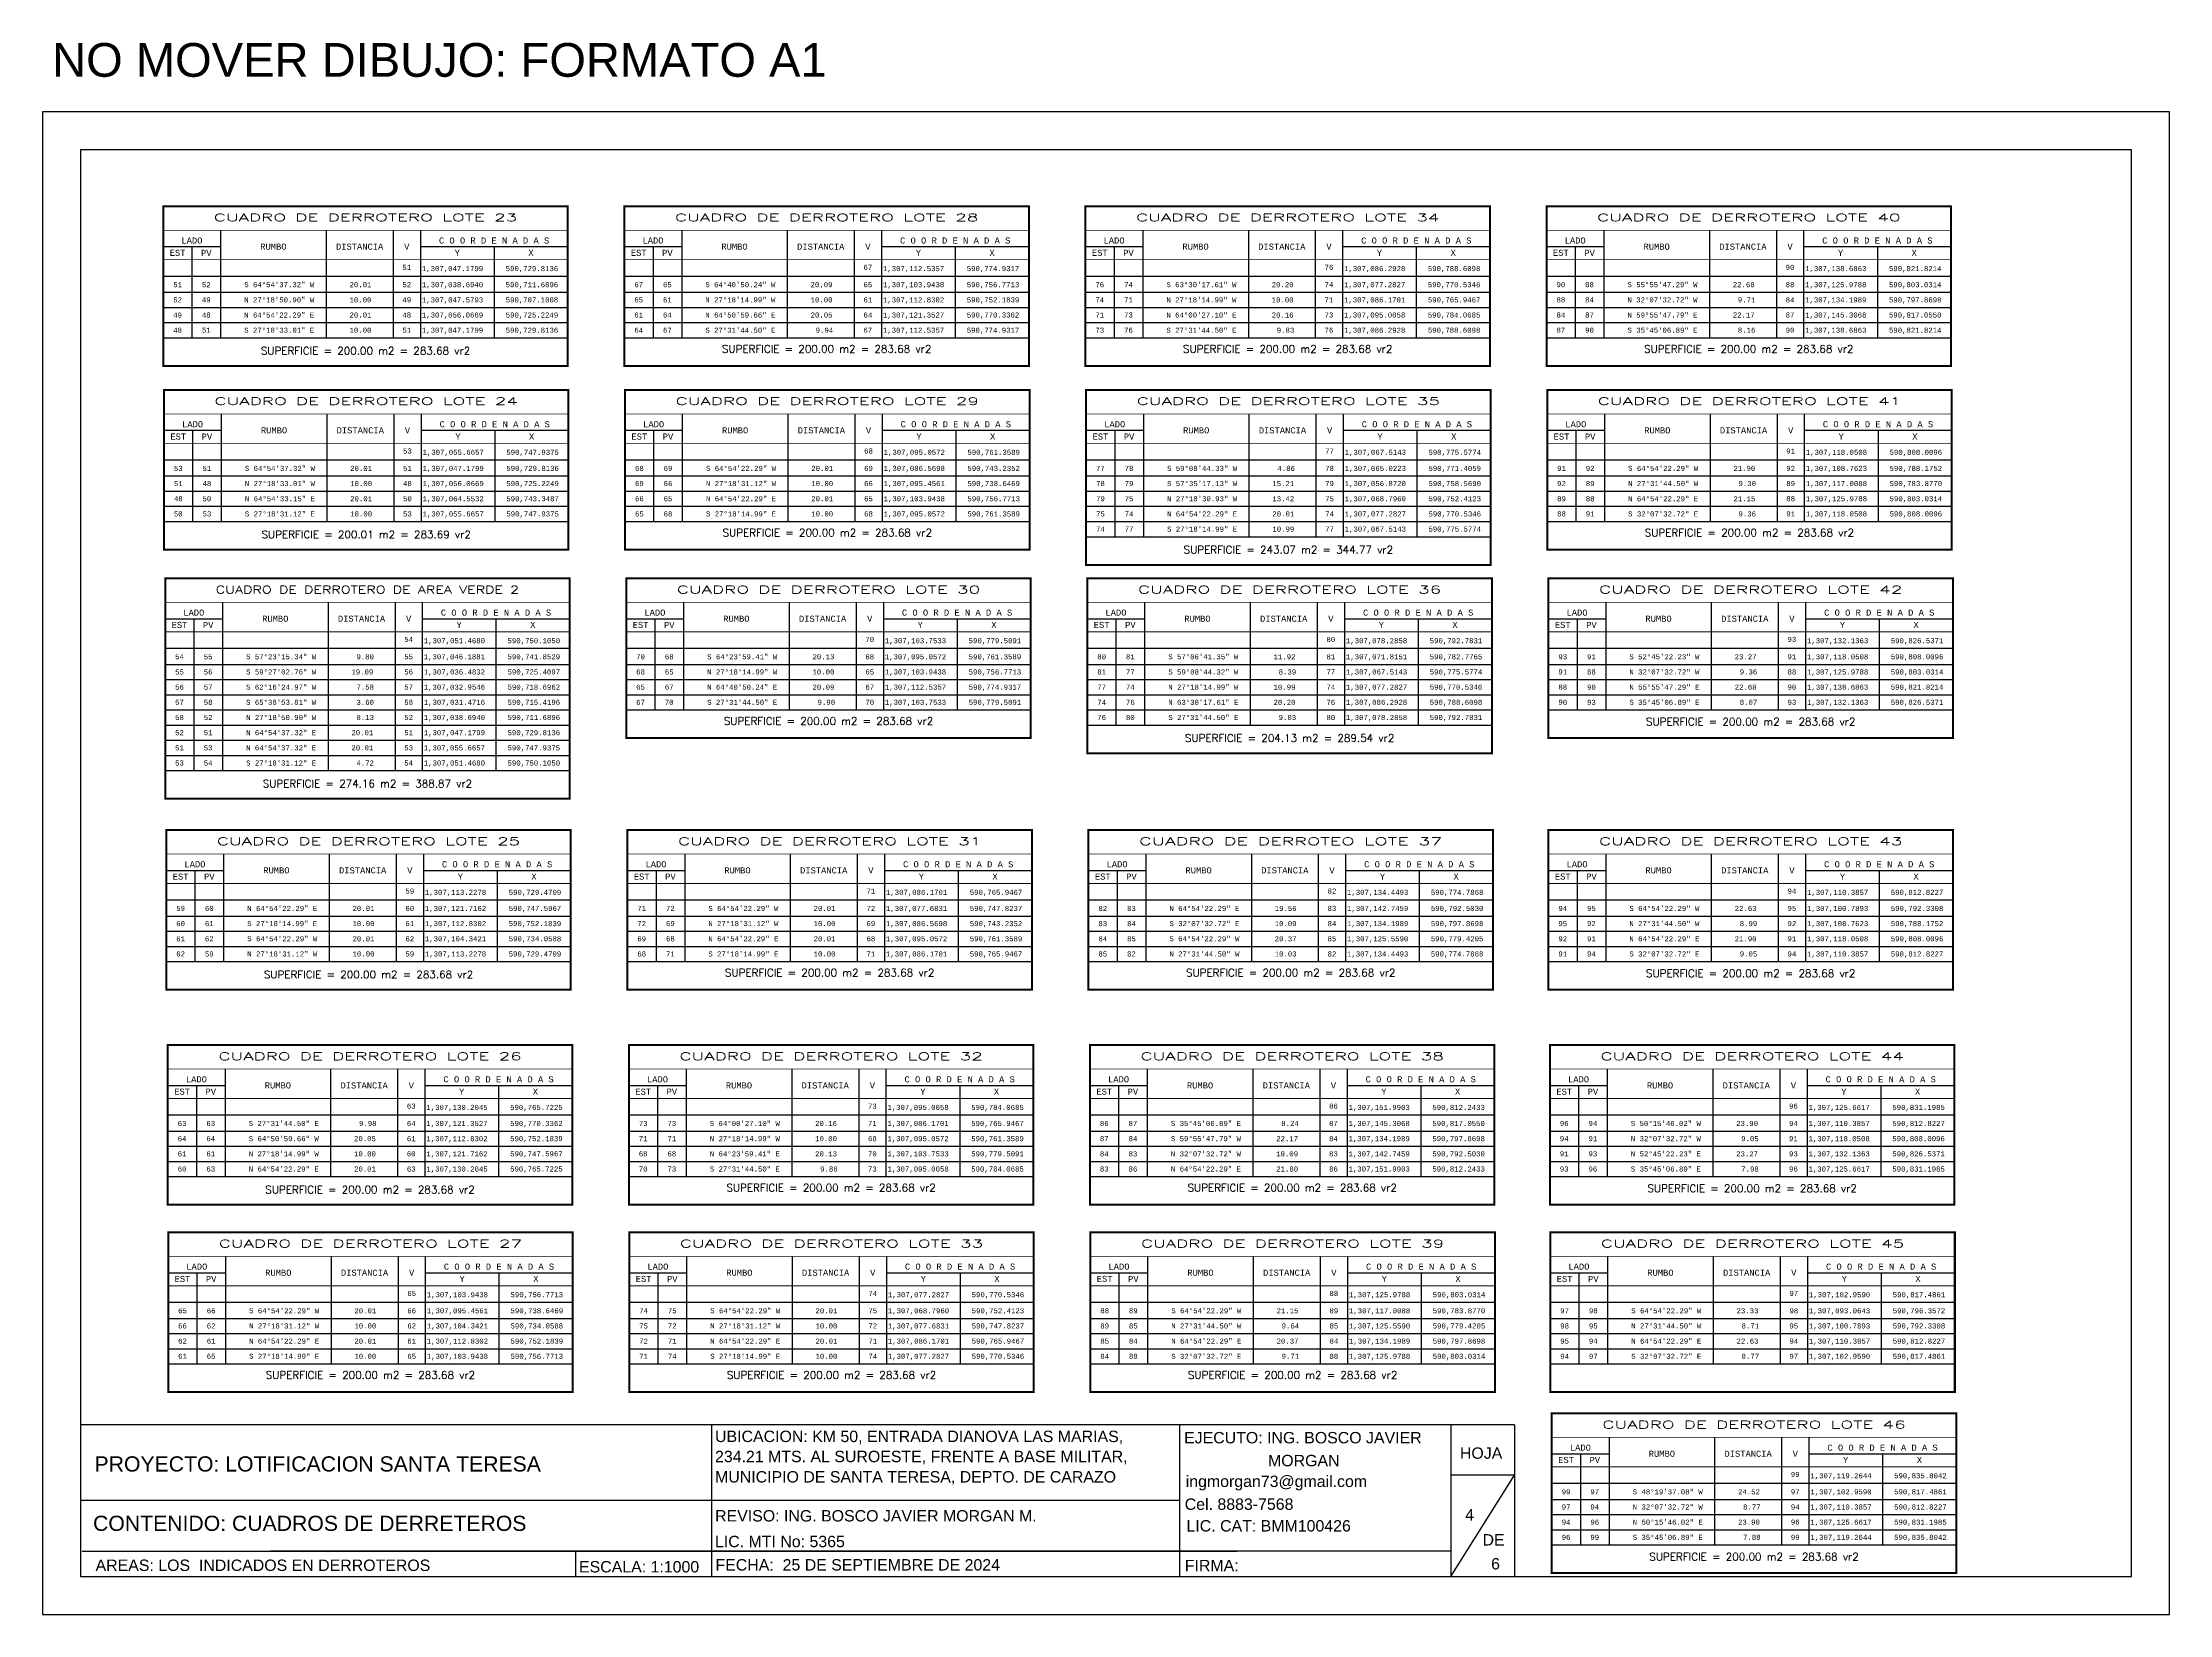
# Model space of a CAD drawing. Header units: millimetres. Extents: x 590482 to 595025, y 1306677 to 1308289.
# Drawn here: x 592307 to 593148, y 1306821 to 1307442 of the extents above; entities that cross this region are included whole.
import ezdxf
from ezdxf.enums import TextEntityAlignment as Align

# ---------------------------------------------------------------- set-up
doc = ezdxf.new("R2010")
doc.units = ezdxf.units.MM
for name, color, linetype in [('CAJETIN', 5, 'Continuous'), ('CIRCULO', 1, 'Continuous'), ('CVL_CUADCON', 1, 'Continuous'), ('CVL_CUADCON_LIN', 8, 'Continuous'), ('CVL_CUADCON_TIT', 1, 'Continuous'), ('CVL_CUADCON_TX', 2, 'Continuous'), ('poligono', 4, 'Continuous'), ('TEXTO 3', 2, 'Continuous')]:
    doc.layers.add(name, color=color, linetype=linetype)
doc.styles.add('HUECA1', font='hueca1.shx')
doc.styles.add('MONOTXT4', font='monotxt4.shx')
doc.styles.add('ROTULOS PI', font='arial.ttf', dxfattribs={"height": 3.5})

msp = doc.modelspace()

# ---------------------------------------------------------------- linework, layer by layer
msp.add_lwpolyline([(593148.302, 1307414.857), (592307.302, 1307414.857), (592307.302, 1306820.857), (593148.302, 1306820.857)], close=True)
at = {"layer": 'CAJETIN'}
msp.add_lwpolyline([(593133.302, 1307399.857), (592322.302, 1307399.857), (592322.302, 1306835.857), (593133.302, 1306835.857)], close=True, dxfattribs=at)
at = {"layer": 'CIRCULO'}
for p, q in [((592889.336, 1306875.857), (592864.137, 1306875.857)), ((592864.137, 1306835.857), (592889.336, 1306875.857)), ((592571.87, 1306865.857), (592322.302, 1306865.857)), ((592756.818, 1306865.857), (592571.87, 1306865.857)), ((592322.91, 1306845.857), (592779.591, 1306845.857)), ((592779.591, 1306845.857), (592397.367, 1306845.857)), ((592518.053, 1306845.857), (592518.053, 1306835.857)), ((592864.137, 1306845.857), (592779.591, 1306845.857))]:
    msp.add_line(p, q, dxfattribs=at)
at = {"layer": 'CVL_CUADCON', "color": 1, "linetype": 'Continuous', "const_width": 0.8, "flags": 128}
for points in [[(592355.051, 1307377.548), (592514.997, 1307377.548), (592514.997, 1307314.414), (592355.051, 1307314.414)], [(592537.368, 1307377.548), (592697.314, 1307377.548), (592697.314, 1307314.414), (592537.368, 1307314.414)], [(592719.684, 1307377.548), (592879.63, 1307377.548), (592879.63, 1307314.414), (592719.684, 1307314.414)], [(592902.001, 1307377.548), (593061.947, 1307377.548), (593061.947, 1307314.414), (592902.001, 1307314.414)], [(592355.306, 1307304.924), (592515.252, 1307304.924), (592515.252, 1307241.79), (592355.306, 1307241.79)], [(592537.622, 1307304.924), (592697.568, 1307304.924), (592697.568, 1307241.79), (592537.622, 1307241.79)], [(592719.939, 1307304.924), (592879.885, 1307304.924), (592879.885, 1307235.79), (592719.939, 1307235.79)], [(592902.256, 1307304.924), (593062.202, 1307304.924), (593062.202, 1307241.79), (592902.256, 1307241.79)], [(592355.795, 1307230.45), (592515.741, 1307230.45), (592515.741, 1307143.316), (592355.795, 1307143.316)], [(592538.112, 1307230.45), (592698.058, 1307230.45), (592698.058, 1307167.316), (592538.112, 1307167.316)], [(592720.429, 1307230.45), (592880.375, 1307230.45), (592880.375, 1307161.316), (592720.429, 1307161.316)], [(592902.746, 1307230.45), (593062.692, 1307230.45), (593062.692, 1307167.316), (592902.746, 1307167.316)], [(592356.24, 1307130.965), (592516.186, 1307130.965), (592516.186, 1307067.831), (592356.24, 1307067.831)], [(592538.556, 1307130.965), (592698.502, 1307130.965), (592698.502, 1307067.831), (592538.556, 1307067.831)], [(592720.873, 1307130.965), (592880.819, 1307130.965), (592880.819, 1307067.831), (592720.873, 1307067.831)], [(592902.746, 1307130.965), (593062.692, 1307130.965), (593062.692, 1307067.831), (592902.746, 1307067.831)], [(592356.825, 1307045.949), (592516.771, 1307045.949), (592516.771, 1306982.815), (592356.825, 1306982.815)], [(592539.141, 1307045.949), (592699.087, 1307045.949), (592699.087, 1306982.815), (592539.141, 1306982.815)], [(592721.458, 1307045.949), (592881.404, 1307045.949), (592881.404, 1306982.815), (592721.458, 1306982.815)], [(592903.331, 1307045.949), (593063.277, 1307045.949), (593063.277, 1306982.815), (592903.331, 1306982.815)], [(592356.983, 1306971.911), (592516.929, 1306971.911), (592516.929, 1306908.777), (592356.983, 1306908.777)], [(592539.299, 1306971.911), (592699.245, 1306971.911), (592699.245, 1306908.777), (592539.299, 1306908.777)], [(592721.616, 1306971.911), (592881.562, 1306971.911), (592881.562, 1306908.777), (592721.616, 1306908.777)], [(592903.489, 1306971.911), (593063.435, 1306971.911), (593063.435, 1306908.777), (592903.489, 1306908.777)], [(592904.063, 1306900.338), (593064.009, 1306900.338), (593064.009, 1306837.204), (592904.063, 1306837.204)]]:
    msp.add_lwpolyline(points, close=True, dxfattribs=at)
at = {"layer": 'CVL_CUADCON', "color": 1, "linetype": 'Continuous', "const_width": 0.3, "flags": 128}
for points in [[(592355.051, 1307368.05), (592514.997, 1307368.05)], [(592537.368, 1307368.05), (592697.314, 1307368.05)], [(592719.684, 1307368.05), (592879.63, 1307368.05)], [(592902.001, 1307368.05), (593061.947, 1307368.05)], [(592355.051, 1307356.414), (592514.997, 1307356.414)], [(592537.368, 1307356.414), (592697.314, 1307356.414)], [(592719.684, 1307356.414), (592879.63, 1307356.414)], [(592902.001, 1307356.414), (593061.947, 1307356.414)], [(592355.051, 1307325.548), (592514.997, 1307325.548)], [(592537.368, 1307325.548), (592697.314, 1307325.548)], [(592719.684, 1307325.548), (592879.63, 1307325.548)], [(592902.001, 1307325.548), (593061.947, 1307325.548)], [(592355.306, 1307295.426), (592515.252, 1307295.426)], [(592537.622, 1307295.426), (592697.568, 1307295.426)], [(592719.939, 1307295.426), (592879.885, 1307295.426)], [(592902.256, 1307295.426), (593062.202, 1307295.426)], [(592355.306, 1307283.79), (592515.252, 1307283.79)], [(592537.622, 1307283.79), (592697.568, 1307283.79)], [(592719.939, 1307283.79), (592879.885, 1307283.79)], [(592902.256, 1307283.79), (593062.202, 1307283.79)], [(592355.306, 1307252.924), (592515.252, 1307252.924)], [(592537.622, 1307252.924), (592697.568, 1307252.924)], [(592902.256, 1307252.924), (593062.202, 1307252.924)], [(592719.939, 1307246.924), (592879.885, 1307246.924)], [(592355.795, 1307220.952), (592515.741, 1307220.952)], [(592538.112, 1307220.952), (592698.058, 1307220.952)], [(592720.429, 1307220.952), (592880.375, 1307220.952)], [(592902.746, 1307220.952), (593062.692, 1307220.952)], [(592355.795, 1307209.316), (592515.741, 1307209.316)], [(592538.112, 1307209.316), (592698.058, 1307209.316)], [(592720.429, 1307209.316), (592880.375, 1307209.316)], [(592902.746, 1307209.316), (593062.692, 1307209.316)], [(592538.112, 1307178.45), (592698.058, 1307178.45)], [(592902.746, 1307178.45), (593062.692, 1307178.45)], [(592720.429, 1307172.45), (592880.375, 1307172.45)], [(592355.795, 1307154.45), (592515.741, 1307154.45)], [(592356.24, 1307121.467), (592516.186, 1307121.467)], [(592538.556, 1307121.467), (592698.502, 1307121.467)], [(592720.873, 1307121.467), (592880.819, 1307121.467)], [(592902.746, 1307121.467), (593062.692, 1307121.467)], [(592356.24, 1307109.831), (592516.186, 1307109.831)], [(592538.556, 1307109.831), (592698.502, 1307109.831)], [(592720.873, 1307109.831), (592880.819, 1307109.831)], [(592902.746, 1307109.831), (593062.692, 1307109.831)], [(592356.24, 1307078.965), (592516.186, 1307078.965)], [(592538.556, 1307078.965), (592698.502, 1307078.965)], [(592720.873, 1307078.965), (592880.819, 1307078.965)], [(592902.746, 1307078.965), (593062.692, 1307078.965)], [(592356.825, 1307036.451), (592516.771, 1307036.451)], [(592539.141, 1307036.451), (592699.087, 1307036.451)], [(592721.458, 1307036.451), (592881.404, 1307036.451)], [(592903.331, 1307036.451), (593063.277, 1307036.451)], [(592356.825, 1307024.815), (592516.771, 1307024.815)], [(592539.141, 1307024.815), (592699.087, 1307024.815)], [(592721.458, 1307024.815), (592881.404, 1307024.815)], [(592903.331, 1307024.815), (593063.277, 1307024.815)], [(592356.825, 1306993.949), (592516.771, 1306993.949)], [(592539.141, 1306993.949), (592699.087, 1306993.949)], [(592721.458, 1306993.949), (592881.404, 1306993.949)], [(592903.331, 1306993.949), (593063.277, 1306993.949)], [(592356.983, 1306962.413), (592516.929, 1306962.413)], [(592539.299, 1306962.413), (592699.245, 1306962.413)], [(592721.616, 1306962.413), (592881.562, 1306962.413)], [(592903.489, 1306962.413), (593063.435, 1306962.413)], [(592356.983, 1306950.777), (592516.929, 1306950.777)], [(592539.299, 1306950.777), (592699.245, 1306950.777)], [(592721.616, 1306950.777), (592881.562, 1306950.777)], [(592903.489, 1306950.777), (593063.435, 1306950.777)], [(592356.983, 1306919.911), (592516.929, 1306919.911)], [(592539.299, 1306919.911), (592699.245, 1306919.911)], [(592721.616, 1306919.911), (592881.562, 1306919.911)], [(592903.489, 1306919.911), (593063.435, 1306919.911)], [(592904.063, 1306890.84), (593064.009, 1306890.84)], [(592904.063, 1306879.204), (593064.009, 1306879.204)], [(592904.063, 1306848.338), (593064.009, 1306848.338)]]:
    msp.add_lwpolyline(points, dxfattribs=at)
at = {"layer": 'CVL_CUADCON_LIN', "color": 8, "linetype": 'Continuous'}
for p, q in [((592355.051, 1307361.594), (592377.709, 1307361.594)), ((592366.371, 1307361.594), (592366.371, 1307325.548)), ((592377.709, 1307368.05), (592377.709, 1307325.548)), ((592419.451, 1307368.05), (592419.451, 1307325.548)), ((592445.937, 1307368.05), (592445.937, 1307325.548)), ((592456.709, 1307368.05), (592456.709, 1307325.548)), ((592456.709, 1307361.594), (592514.997, 1307361.594)), ((592485.853, 1307361.594), (592485.853, 1307325.548)), ((592537.368, 1307361.594), (592560.026, 1307361.594)), ((592548.688, 1307361.594), (592548.688, 1307325.548)), ((592560.026, 1307368.05), (592560.026, 1307325.548)), ((592601.768, 1307368.05), (592601.768, 1307325.548)), ((592628.254, 1307368.05), (592628.254, 1307325.548)), ((592639.026, 1307368.05), (592639.026, 1307325.548)), ((592639.026, 1307361.594), (592697.314, 1307361.594)), ((592668.17, 1307361.594), (592668.17, 1307325.548)), ((592719.684, 1307361.594), (592742.342, 1307361.594)), ((592731.004, 1307361.594), (592731.004, 1307325.548)), ((592742.342, 1307368.05), (592742.342, 1307325.548)), ((592784.084, 1307368.05), (592784.084, 1307325.548)), ((592810.57, 1307368.05), (592810.57, 1307325.548)), ((592821.342, 1307368.05), (592821.342, 1307325.548)), ((592821.342, 1307361.594), (592879.63, 1307361.594)), ((592850.486, 1307361.594), (592850.486, 1307325.548)), ((592902.001, 1307361.594), (592924.659, 1307361.594)), ((592913.321, 1307361.594), (592913.321, 1307325.548)), ((592924.659, 1307368.05), (592924.659, 1307325.548)), ((592966.401, 1307368.05), (592966.401, 1307325.548)), ((592992.887, 1307368.05), (592992.887, 1307325.548)), ((593003.659, 1307368.05), (593003.659, 1307325.548)), ((593003.659, 1307361.594), (593061.947, 1307361.594)), ((593032.803, 1307361.594), (593032.803, 1307325.548)), ((592355.051, 1307349.904), (592514.997, 1307349.904)), ((592355.051, 1307343.548), (592514.997, 1307343.548)), ((592537.368, 1307349.904), (592697.314, 1307349.904)), ((592537.368, 1307343.548), (592697.314, 1307343.548)), ((592719.684, 1307349.904), (592879.63, 1307349.904)), ((592719.684, 1307343.548), (592879.63, 1307343.548)), ((592902.001, 1307349.904), (593061.947, 1307349.904)), ((592902.001, 1307343.548), (593061.947, 1307343.548)), ((592355.051, 1307337.548), (592514.997, 1307337.548)), ((592537.368, 1307337.548), (592697.314, 1307337.548)), ((592719.684, 1307337.548), (592879.63, 1307337.548)), ((592902.001, 1307337.548), (593061.947, 1307337.548)), ((592355.051, 1307331.548), (592514.997, 1307331.548)), ((592537.368, 1307331.548), (592697.314, 1307331.548)), ((592719.684, 1307331.548), (592879.63, 1307331.548)), ((592902.001, 1307331.548), (593061.947, 1307331.548)), ((592355.051, 1307325.548), (592514.997, 1307325.548)), ((592537.368, 1307325.548), (592697.314, 1307325.548)), ((592719.684, 1307325.548), (592879.63, 1307325.548)), ((592902.001, 1307325.548), (593061.947, 1307325.548)), ((592377.964, 1307295.426), (592377.964, 1307252.924)), ((592419.706, 1307295.426), (592419.706, 1307252.924)), ((592446.192, 1307295.426), (592446.192, 1307252.924)), ((592456.964, 1307295.426), (592456.964, 1307252.924)), ((592560.28, 1307295.426), (592560.28, 1307252.924)), ((592602.022, 1307295.426), (592602.022, 1307252.924)), ((592628.508, 1307295.426), (592628.508, 1307252.924)), ((592639.28, 1307295.426), (592639.28, 1307252.924)), ((592742.597, 1307295.426), (592742.597, 1307246.924)), ((592784.339, 1307295.426), (592784.339, 1307246.924)), ((592810.825, 1307295.426), (592810.825, 1307246.924)), ((592821.597, 1307295.426), (592821.597, 1307246.924)), ((592924.914, 1307295.426), (592924.914, 1307252.924)), ((592966.656, 1307295.426), (592966.656, 1307252.924)), ((592993.142, 1307295.426), (592993.142, 1307252.924)), ((593003.914, 1307295.426), (593003.914, 1307252.924)), ((592355.306, 1307288.97), (592377.964, 1307288.97)), ((592366.626, 1307288.97), (592366.626, 1307252.924)), ((592456.964, 1307288.97), (592515.252, 1307288.97)), ((592486.108, 1307288.97), (592486.108, 1307252.924)), ((592537.622, 1307288.97), (592560.28, 1307288.97)), ((592548.942, 1307288.97), (592548.942, 1307252.924)), ((592639.28, 1307288.97), (592697.568, 1307288.97)), ((592668.424, 1307288.97), (592668.424, 1307252.924)), ((592719.939, 1307288.97), (592742.597, 1307288.97)), ((592731.259, 1307288.97), (592731.259, 1307246.924)), ((592821.597, 1307288.97), (592879.885, 1307288.97)), ((592850.741, 1307288.97), (592850.741, 1307246.924)), ((592902.256, 1307288.97), (592924.914, 1307288.97)), ((592913.576, 1307288.97), (592913.576, 1307252.924)), ((593003.914, 1307288.97), (593062.202, 1307288.97)), ((593033.058, 1307288.97), (593033.058, 1307252.924)), ((592355.306, 1307277.28), (592515.252, 1307277.28)), ((592537.622, 1307277.28), (592697.568, 1307277.28)), ((592719.939, 1307277.28), (592879.885, 1307277.28)), ((592902.256, 1307277.28), (593062.202, 1307277.28)), ((592355.306, 1307270.924), (592515.252, 1307270.924)), ((592537.622, 1307270.924), (592697.568, 1307270.924)), ((592719.939, 1307270.924), (592879.885, 1307270.924)), ((592902.256, 1307270.924), (593062.202, 1307270.924)), ((592355.306, 1307264.924), (592515.252, 1307264.924)), ((592355.306, 1307258.924), (592515.252, 1307258.924)), ((592537.622, 1307264.924), (592697.568, 1307264.924)), ((592537.622, 1307258.924), (592697.568, 1307258.924)), ((592719.939, 1307264.924), (592879.885, 1307264.924)), ((592719.939, 1307258.924), (592879.885, 1307258.924)), ((592902.256, 1307264.924), (593062.202, 1307264.924)), ((592902.256, 1307258.924), (593062.202, 1307258.924)), ((592355.306, 1307252.924), (592515.252, 1307252.924)), ((592537.622, 1307252.924), (592697.568, 1307252.924)), ((592719.939, 1307252.924), (592879.885, 1307252.924)), ((592902.256, 1307252.924), (593062.202, 1307252.924)), ((592719.939, 1307246.924), (592879.885, 1307246.924)), ((592378.453, 1307220.952), (592378.453, 1307154.45)), ((592420.195, 1307220.952), (592420.195, 1307154.45)), ((592446.681, 1307220.952), (592446.681, 1307154.45)), ((592457.453, 1307220.952), (592457.453, 1307154.45)), ((592560.77, 1307220.952), (592560.77, 1307178.45)), ((592602.512, 1307220.952), (592602.512, 1307178.45)), ((592628.998, 1307220.952), (592628.998, 1307178.45)), ((592639.77, 1307220.952), (592639.77, 1307178.45)), ((592743.087, 1307220.952), (592743.087, 1307172.45)), ((592784.829, 1307220.952), (592784.829, 1307172.45)), ((592811.315, 1307220.952), (592811.315, 1307172.45)), ((592822.087, 1307220.952), (592822.087, 1307172.45)), ((592925.404, 1307220.952), (592925.404, 1307178.45)), ((592967.146, 1307220.952), (592967.146, 1307178.45)), ((592993.632, 1307220.952), (592993.632, 1307178.45)), ((593004.404, 1307220.952), (593004.404, 1307178.45)), ((592355.795, 1307214.496), (592378.453, 1307214.496)), ((592367.115, 1307214.496), (592367.115, 1307154.45)), ((592457.453, 1307214.496), (592515.741, 1307214.496)), ((592486.597, 1307214.496), (592486.597, 1307154.45)), ((592538.112, 1307214.496), (592560.77, 1307214.496)), ((592549.432, 1307214.496), (592549.432, 1307178.45)), ((592639.77, 1307214.496), (592698.058, 1307214.496)), ((592668.914, 1307214.496), (592668.914, 1307178.45)), ((592720.429, 1307214.496), (592743.087, 1307214.496)), ((592731.749, 1307214.496), (592731.749, 1307172.45)), ((592822.087, 1307214.496), (592880.375, 1307214.496)), ((592851.231, 1307214.496), (592851.231, 1307172.45)), ((592902.746, 1307214.496), (592925.404, 1307214.496)), ((592914.066, 1307214.496), (592914.066, 1307178.45)), ((593004.404, 1307214.496), (593062.692, 1307214.496)), ((593033.548, 1307214.496), (593033.548, 1307178.45)), ((592355.795, 1307202.806), (592515.741, 1307202.806)), ((592538.112, 1307202.806), (592698.058, 1307202.806)), ((592720.429, 1307202.806), (592880.375, 1307202.806)), ((592902.746, 1307202.806), (593062.692, 1307202.806)), ((592355.795, 1307196.45), (592515.741, 1307196.45)), ((592538.112, 1307196.45), (592698.058, 1307196.45)), ((592720.429, 1307196.45), (592880.375, 1307196.45)), ((592902.746, 1307196.45), (593062.692, 1307196.45)), ((592355.795, 1307190.45), (592515.741, 1307190.45)), ((592355.795, 1307184.45), (592515.741, 1307184.45)), ((592538.112, 1307190.45), (592698.058, 1307190.45)), ((592538.112, 1307184.45), (592698.058, 1307184.45)), ((592720.429, 1307190.45), (592880.375, 1307190.45)), ((592720.429, 1307184.45), (592880.375, 1307184.45)), ((592902.746, 1307190.45), (593062.692, 1307190.45)), ((592902.746, 1307184.45), (593062.692, 1307184.45)), ((592355.795, 1307178.45), (592515.741, 1307178.45)), ((592538.112, 1307178.45), (592698.058, 1307178.45)), ((592720.429, 1307178.45), (592880.375, 1307178.45)), ((592902.746, 1307178.45), (593062.692, 1307178.45)), ((592355.795, 1307172.45), (592515.741, 1307172.45)), ((592355.795, 1307166.45), (592515.741, 1307166.45)), ((592720.429, 1307172.45), (592880.375, 1307172.45)), ((592355.795, 1307160.45), (592515.741, 1307160.45)), ((592355.795, 1307154.45), (592515.741, 1307154.45)), ((592378.898, 1307121.467), (592378.898, 1307078.965)), ((592420.64, 1307121.467), (592420.64, 1307078.965)), ((592447.126, 1307121.467), (592447.126, 1307078.965)), ((592457.898, 1307121.467), (592457.898, 1307078.965)), ((592561.214, 1307121.467), (592561.214, 1307078.965)), ((592602.956, 1307121.467), (592602.956, 1307078.965)), ((592629.442, 1307121.467), (592629.442, 1307078.965)), ((592640.214, 1307121.467), (592640.214, 1307078.965)), ((592743.531, 1307121.467), (592743.531, 1307078.965)), ((592785.273, 1307121.467), (592785.273, 1307078.965)), ((592811.759, 1307121.467), (592811.759, 1307078.965)), ((592822.531, 1307121.467), (592822.531, 1307078.965)), ((592925.404, 1307121.467), (592925.404, 1307078.965)), ((592967.146, 1307121.467), (592967.146, 1307078.965)), ((592993.632, 1307121.467), (592993.632, 1307078.965)), ((593004.404, 1307121.467), (593004.404, 1307078.965)), ((592356.24, 1307115.011), (592378.898, 1307115.011)), ((592367.56, 1307115.011), (592367.56, 1307078.965)), ((592457.898, 1307115.011), (592516.186, 1307115.011)), ((592487.042, 1307115.011), (592487.042, 1307078.965)), ((592538.556, 1307115.011), (592561.214, 1307115.011)), ((592549.876, 1307115.011), (592549.876, 1307078.965)), ((592640.214, 1307115.011), (592698.502, 1307115.011)), ((592669.358, 1307115.011), (592669.358, 1307078.965)), ((592720.873, 1307115.011), (592743.531, 1307115.011)), ((592732.193, 1307115.011), (592732.193, 1307078.965)), ((592822.531, 1307115.011), (592880.819, 1307115.011)), ((592851.675, 1307115.011), (592851.675, 1307078.965)), ((592902.746, 1307115.011), (592925.404, 1307115.011)), ((592914.066, 1307115.011), (592914.066, 1307078.965)), ((593004.404, 1307115.011), (593062.692, 1307115.011)), ((593033.548, 1307115.011), (593033.548, 1307078.965)), ((592356.24, 1307103.321), (592516.186, 1307103.321)), ((592538.556, 1307103.321), (592698.502, 1307103.321)), ((592720.873, 1307103.321), (592880.819, 1307103.321)), ((592902.746, 1307103.321), (593062.692, 1307103.321)), ((592356.24, 1307096.965), (592516.186, 1307096.965)), ((592356.24, 1307090.965), (592516.186, 1307090.965)), ((592538.556, 1307096.965), (592698.502, 1307096.965)), ((592538.556, 1307090.965), (592698.502, 1307090.965)), ((592720.873, 1307096.965), (592880.819, 1307096.965)), ((592720.873, 1307090.965), (592880.819, 1307090.965)), ((592902.746, 1307096.965), (593062.692, 1307096.965)), ((592902.746, 1307090.965), (593062.692, 1307090.965)), ((592356.24, 1307084.965), (592516.186, 1307084.965)), ((592538.556, 1307084.965), (592698.502, 1307084.965)), ((592720.873, 1307084.965), (592880.819, 1307084.965)), ((592902.746, 1307084.965), (593062.692, 1307084.965)), ((592356.24, 1307078.965), (592516.186, 1307078.965)), ((592538.556, 1307078.965), (592698.502, 1307078.965)), ((592720.873, 1307078.965), (592880.819, 1307078.965)), ((592902.746, 1307078.965), (593062.692, 1307078.965)), ((592379.483, 1307036.451), (592379.483, 1306993.949)), ((592421.225, 1307036.451), (592421.225, 1306993.949)), ((592447.711, 1307036.451), (592447.711, 1306993.949)), ((592458.483, 1307036.451), (592458.483, 1306993.949)), ((592561.799, 1307036.451), (592561.799, 1306993.949)), ((592603.541, 1307036.451), (592603.541, 1306993.949)), ((592630.027, 1307036.451), (592630.027, 1306993.949)), ((592640.799, 1307036.451), (592640.799, 1306993.949)), ((592744.116, 1307036.451), (592744.116, 1306993.949)), ((592785.858, 1307036.451), (592785.858, 1306993.949)), ((592812.344, 1307036.451), (592812.344, 1306993.949)), ((592823.116, 1307036.451), (592823.116, 1306993.949)), ((592925.989, 1307036.451), (592925.989, 1306993.949)), ((592967.731, 1307036.451), (592967.731, 1306993.949)), ((592994.217, 1307036.451), (592994.217, 1306993.949)), ((593004.989, 1307036.451), (593004.989, 1306993.949)), ((592356.825, 1307029.995), (592379.483, 1307029.995)), ((592368.145, 1307029.995), (592368.145, 1306993.949)), ((592458.483, 1307029.995), (592516.771, 1307029.995)), ((592487.627, 1307029.995), (592487.627, 1306993.949)), ((592539.141, 1307029.995), (592561.799, 1307029.995)), ((592550.461, 1307029.995), (592550.461, 1306993.949)), ((592640.799, 1307029.995), (592699.087, 1307029.995)), ((592669.943, 1307029.995), (592669.943, 1306993.949)), ((592721.458, 1307029.995), (592744.116, 1307029.995)), ((592732.778, 1307029.995), (592732.778, 1306993.949)), ((592823.116, 1307029.995), (592881.404, 1307029.995)), ((592852.26, 1307029.995), (592852.26, 1306993.949)), ((592903.331, 1307029.995), (592925.989, 1307029.995)), ((592914.651, 1307029.995), (592914.651, 1306993.949)), ((593004.989, 1307029.995), (593063.277, 1307029.995)), ((593034.133, 1307029.995), (593034.133, 1306993.949)), ((592356.825, 1307018.305), (592516.771, 1307018.305)), ((592539.141, 1307018.305), (592699.087, 1307018.305)), ((592721.458, 1307018.305), (592881.404, 1307018.305)), ((592903.331, 1307018.305), (593063.277, 1307018.305)), ((592356.825, 1307011.949), (592516.771, 1307011.949)), ((592539.141, 1307011.949), (592699.087, 1307011.949)), ((592721.458, 1307011.949), (592881.404, 1307011.949)), ((592903.331, 1307011.949), (593063.277, 1307011.949)), ((592356.825, 1307005.949), (592516.771, 1307005.949)), ((592356.825, 1306999.949), (592516.771, 1306999.949)), ((592539.141, 1307005.949), (592699.087, 1307005.949)), ((592539.141, 1306999.949), (592699.087, 1306999.949)), ((592721.458, 1307005.949), (592881.404, 1307005.949)), ((592721.458, 1306999.949), (592881.404, 1306999.949)), ((592903.331, 1307005.949), (593063.277, 1307005.949)), ((592903.331, 1306999.949), (593063.277, 1306999.949)), ((592356.825, 1306993.949), (592516.771, 1306993.949)), ((592539.141, 1306993.949), (592699.087, 1306993.949)), ((592721.458, 1306993.949), (592881.404, 1306993.949)), ((592903.331, 1306993.949), (593063.277, 1306993.949)), ((592379.641, 1306962.413), (592379.641, 1306919.911)), ((592421.383, 1306962.413), (592421.383, 1306919.911)), ((592447.869, 1306962.413), (592447.869, 1306919.911)), ((592458.641, 1306962.413), (592458.641, 1306919.911)), ((592561.957, 1306962.413), (592561.957, 1306919.911)), ((592603.699, 1306962.413), (592603.699, 1306919.911)), ((592630.185, 1306962.413), (592630.185, 1306919.911)), ((592640.957, 1306962.413), (592640.957, 1306919.911)), ((592744.274, 1306962.413), (592744.274, 1306919.911)), ((592786.016, 1306962.413), (592786.016, 1306919.911)), ((592812.502, 1306962.413), (592812.502, 1306919.911)), ((592823.274, 1306962.413), (592823.274, 1306919.911)), ((592926.147, 1306962.413), (592926.147, 1306919.911)), ((592967.889, 1306962.413), (592967.889, 1306919.911)), ((592994.375, 1306962.413), (592994.375, 1306919.911)), ((593005.147, 1306962.413), (593005.147, 1306919.911)), ((592356.983, 1306955.957), (592379.641, 1306955.957)), ((592368.303, 1306955.957), (592368.303, 1306919.911)), ((592458.641, 1306955.957), (592516.929, 1306955.957)), ((592487.785, 1306955.957), (592487.785, 1306919.911)), ((592539.299, 1306955.957), (592561.957, 1306955.957)), ((592550.619, 1306955.957), (592550.619, 1306919.911)), ((592640.957, 1306955.957), (592699.245, 1306955.957)), ((592670.101, 1306955.957), (592670.101, 1306919.911)), ((592721.616, 1306955.957), (592744.274, 1306955.957)), ((592732.936, 1306955.957), (592732.936, 1306919.911)), ((592823.274, 1306955.957), (592881.562, 1306955.957)), ((592852.418, 1306955.957), (592852.418, 1306919.911)), ((592903.489, 1306955.957), (592926.147, 1306955.957)), ((592914.809, 1306955.957), (592914.809, 1306919.911)), ((593005.147, 1306955.957), (593063.435, 1306955.957)), ((593034.291, 1306955.957), (593034.291, 1306919.911)), ((592356.983, 1306944.267), (592516.929, 1306944.267)), ((592539.299, 1306944.267), (592699.245, 1306944.267)), ((592721.616, 1306944.267), (592881.562, 1306944.267)), ((592903.489, 1306944.267), (593063.435, 1306944.267)), ((592356.983, 1306937.911), (592516.929, 1306937.911)), ((592356.983, 1306931.911), (592516.929, 1306931.911)), ((592539.299, 1306937.911), (592699.245, 1306937.911)), ((592539.299, 1306931.911), (592699.245, 1306931.911)), ((592721.616, 1306937.911), (592881.562, 1306937.911)), ((592721.616, 1306931.911), (592881.562, 1306931.911)), ((592903.489, 1306937.911), (593063.435, 1306937.911)), ((592903.489, 1306931.911), (593063.435, 1306931.911)), ((592356.983, 1306925.911), (592516.929, 1306925.911)), ((592539.299, 1306925.911), (592699.245, 1306925.911)), ((592721.616, 1306925.911), (592881.562, 1306925.911)), ((592903.489, 1306925.911), (593063.435, 1306925.911)), ((592356.983, 1306919.911), (592516.929, 1306919.911)), ((592539.299, 1306919.911), (592699.245, 1306919.911)), ((592721.616, 1306919.911), (592881.562, 1306919.911)), ((592903.489, 1306919.911), (593063.435, 1306919.911)), ((592926.721, 1306890.84), (592926.721, 1306848.338)), ((592968.463, 1306890.84), (592968.463, 1306848.338)), ((592994.949, 1306890.84), (592994.949, 1306848.338)), ((593005.721, 1306890.84), (593005.721, 1306848.338)), ((592904.063, 1306884.384), (592926.721, 1306884.384)), ((592915.383, 1306884.384), (592915.383, 1306848.338)), ((593005.721, 1306884.384), (593064.009, 1306884.384)), ((593034.865, 1306884.384), (593034.865, 1306848.338)), ((592904.063, 1306872.694), (593064.009, 1306872.694)), ((592904.063, 1306866.338), (593064.009, 1306866.338)), ((592904.063, 1306860.338), (593064.009, 1306860.338)), ((592904.063, 1306854.338), (593064.009, 1306854.338)), ((592904.063, 1306848.338), (593064.009, 1306848.338))]:
    msp.add_line(p, q, dxfattribs=at)
at = {"layer": 'poligono'}
for p, q in [((592889.336, 1306895.857), (592322.302, 1306895.857)), ((592571.87, 1306895.857), (592571.87, 1306835.857)), ((592756.818, 1306895.857), (592756.818, 1306835.857)), ((592864.137, 1306895.857), (592864.137, 1306835.857)), ((592889.336, 1306895.857), (592889.336, 1306835.857))]:
    msp.add_line(p, q, dxfattribs=at)

# ---------------------------------------------------------------- texts
at = {"style": 'ROTULOS PI'}
msp.add_text('NO MOVER DIBUJO: FORMATO A1', height=13.33333, dxfattribs=at).set_placement((592311.08, 1307428.736))
at = {"layer": 'CVL_CUADCON_TIT', "color": 1, "style": 'HUECA1'}
for s, width, p, p2 in [('CUADRO DE DERROTERO LOTE 23', 1.462173, (592375.051, 1307371.608), (592494.997, 1307371.608)), ('CUADRO DE DERROTERO LOTE 28', 1.460359, (592557.368, 1307371.608), (592677.314, 1307371.608)), ('CUADRO DE DERROTERO LOTE 34', 1.458033, (592739.684, 1307371.608), (592859.63, 1307371.608)), ('CUADRO DE DERROTERO LOTE 40', 1.448622, (592922.001, 1307371.608), (593041.947, 1307371.608)), ('CUADRO DE DERROTERO LOTE 24', 1.458864, (592375.306, 1307298.984), (592495.252, 1307298.984)), ('CUADRO DE DERROTERO LOTE 29', 1.464254, (592557.622, 1307298.984), (592677.568, 1307298.984)), ('CUADRO DE DERROTERO LOTE 35', 1.458458, (592739.939, 1307298.984), (592859.885, 1307298.984)), ('CUADRO DE DERROTERO LOTE 41', 1.481672, (592922.256, 1307298.984), (593042.202, 1307298.984)), ('CUADRO DE DERROTERO DE AREA VERDE 2', 1.133907, (592375.795, 1307224.51), (592495.741, 1307224.51)), ('CUADRO DE DERROTERO LOTE 30', 1.45191, (592558.112, 1307224.51), (592678.058, 1307224.51)), ('CUADRO DE DERROTERO LOTE 36', 1.463061, (592740.429, 1307224.51), (592860.375, 1307224.51)), ('CUADRO DE DERROTERO LOTE 42', 1.456651, (592922.746, 1307224.51), (593042.692, 1307224.51)), ('CUADRO DE DERROTERO LOTE 25', 1.45929, (592376.24, 1307125.025), (592496.186, 1307125.025)), ('CUADRO DE DERROTERO LOTE 31', 1.485112, (592558.556, 1307125.025), (592678.502, 1307125.025)), ('CUADRO DE DERROTEO LOTE 37', 1.519506, (592740.873, 1307125.025), (592860.819, 1307125.025)), ('CUADRO DE DERROTERO LOTE 43', 1.458007, (592922.746, 1307125.025), (593042.692, 1307125.025)), ('CUADRO DE DERROTERO LOTE 26', 1.463898, (592376.825, 1307040.009), (592496.771, 1307040.009)), ('CUADRO DE DERROTERO LOTE 32', 1.459975, (592559.141, 1307040.009), (592679.087, 1307040.009)), ('CUADRO DE DERROTERO LOTE 38', 1.459526, (592741.458, 1307040.009), (592861.404, 1307040.009)), ('CUADRO DE DERROTERO LOTE 44', 1.454717, (592923.331, 1307040.009), (593043.277, 1307040.009)), ('CUADRO DE DERROTERO LOTE 27', 1.462199, (592376.983, 1306965.971), (592496.929, 1306965.971)), ('CUADRO DE DERROTERO LOTE 33', 1.461338, (592559.299, 1306965.971), (592679.245, 1306965.971)), ('CUADRO DE DERROTERO LOTE 39', 1.463417, (592741.616, 1306965.971), (592861.562, 1306965.971)), ('CUADRO DE DERROTERO LOTE 45', 1.455141, (592923.489, 1306965.971), (593043.435, 1306965.971)), ('CUADRO DE DERROTERO LOTE 46', 1.459723, (592924.063, 1306894.398), (593044.009, 1306894.398))]:
    msp.add_text(s, height=3, dxfattribs=dict(at, width=width)).set_placement(p, p2, align=Align.FIT)
at = {"layer": 'CVL_CUADCON_TIT', "color": 1, "style": 'MONOTXT4'}
for s, p in [('EST', (592360.711, 1307357.94)), ('LADO', (592366.371, 1307362.812)), ('PV', (592372.051, 1307357.94)), ('C O O R D E N A D A S', (592485.851, 1307362.812)), ('Y', (592471.291, 1307357.94)), ('X', (592500.431, 1307357.94)), ('EST', (592543.028, 1307357.94)), ('LADO', (592548.688, 1307362.812)), ('PV', (592554.368, 1307357.94)), ('C O O R D E N A D A S', (592668.168, 1307362.812)), ('Y', (592653.608, 1307357.94)), ('X', (592682.748, 1307357.94)), ('EST', (592725.344, 1307357.94)), ('LADO', (592731.004, 1307362.812)), ('PV', (592736.684, 1307357.94)), ('C O O R D E N A D A S', (592850.484, 1307362.812)), ('Y', (592835.924, 1307357.94)), ('X', (592865.064, 1307357.94)), ('EST', (592907.661, 1307357.94)), ('LADO', (592913.321, 1307362.812)), ('PV', (592919.001, 1307357.94)), ('C O O R D E N A D A S', (593032.801, 1307362.812)), ('Y', (593018.241, 1307357.94)), ('X', (593047.381, 1307357.94)), ('LADO', (592366.626, 1307290.188)), ('C O O R D E N A D A S', (592486.106, 1307290.188)), ('LADO', (592548.942, 1307290.188)), ('C O O R D E N A D A S', (592668.422, 1307290.188)), ('LADO', (592731.259, 1307290.188)), ('C O O R D E N A D A S', (592850.739, 1307290.188)), ('LADO', (592913.576, 1307290.188)), ('C O O R D E N A D A S', (593033.056, 1307290.188)), ('EST', (592360.966, 1307285.316)), ('PV', (592372.306, 1307285.316)), ('Y', (592471.546, 1307285.316)), ('X', (592500.686, 1307285.316)), ('EST', (592543.282, 1307285.316)), ('PV', (592554.622, 1307285.316)), ('Y', (592653.862, 1307285.316)), ('X', (592683.002, 1307285.316)), ('EST', (592725.599, 1307285.316)), ('PV', (592736.939, 1307285.316)), ('Y', (592836.179, 1307285.316)), ('X', (592865.319, 1307285.316)), ('EST', (592907.916, 1307285.316)), ('PV', (592919.256, 1307285.316)), ('Y', (593018.496, 1307285.316)), ('X', (593047.636, 1307285.316)), ('LADO', (592367.115, 1307215.714)), ('C O O R D E N A D A S', (592486.595, 1307215.714)), ('LADO', (592549.432, 1307215.714)), ('C O O R D E N A D A S', (592668.912, 1307215.714)), ('LADO', (592731.749, 1307215.714)), ('C O O R D E N A D A S', (592851.229, 1307215.714)), ('LADO', (592914.066, 1307215.714)), ('C O O R D E N A D A S', (593033.546, 1307215.714)), ('EST', (592361.455, 1307210.842)), ('PV', (592372.795, 1307210.842)), ('Y', (592472.035, 1307210.842)), ('X', (592501.175, 1307210.842)), ('EST', (592543.772, 1307210.842)), ('PV', (592555.112, 1307210.842)), ('Y', (592654.352, 1307210.842)), ('X', (592683.492, 1307210.842)), ('EST', (592726.089, 1307210.842)), ('PV', (592737.429, 1307210.842)), ('Y', (592836.669, 1307210.842)), ('X', (592865.809, 1307210.842)), ('EST', (592908.406, 1307210.842)), ('PV', (592919.746, 1307210.842)), ('Y', (593018.986, 1307210.842)), ('X', (593048.126, 1307210.842)), ('LADO', (592367.56, 1307116.229)), ('C O O R D E N A D A S', (592487.04, 1307116.229)), ('LADO', (592549.876, 1307116.229)), ('C O O R D E N A D A S', (592669.356, 1307116.229)), ('LADO', (592732.193, 1307116.229)), ('C O O R D E N A D A S', (592851.673, 1307116.229)), ('LADO', (592914.066, 1307116.229)), ('C O O R D E N A D A S', (593033.546, 1307116.229)), ('EST', (592361.9, 1307111.357)), ('PV', (592373.24, 1307111.357)), ('Y', (592472.48, 1307111.357)), ('X', (592501.62, 1307111.357)), ('EST', (592544.216, 1307111.357)), ('PV', (592555.556, 1307111.357)), ('Y', (592654.796, 1307111.357)), ('X', (592683.936, 1307111.357)), ('EST', (592726.533, 1307111.357)), ('PV', (592737.873, 1307111.357)), ('Y', (592837.113, 1307111.357)), ('X', (592866.253, 1307111.357)), ('EST', (592908.406, 1307111.357)), ('PV', (592919.746, 1307111.357)), ('Y', (593018.986, 1307111.357)), ('X', (593048.126, 1307111.357)), ('LADO', (592368.145, 1307031.213)), ('C O O R D E N A D A S', (592487.625, 1307031.213)), ('LADO', (592550.461, 1307031.213)), ('C O O R D E N A D A S', (592669.941, 1307031.213)), ('LADO', (592732.778, 1307031.213)), ('C O O R D E N A D A S', (592852.258, 1307031.213)), ('LADO', (592914.651, 1307031.213)), ('C O O R D E N A D A S', (593034.131, 1307031.213)), ('EST', (592362.485, 1307026.341)), ('PV', (592373.825, 1307026.341)), ('Y', (592473.065, 1307026.341)), ('X', (592502.205, 1307026.341)), ('EST', (592544.801, 1307026.341)), ('PV', (592556.141, 1307026.341)), ('Y', (592655.381, 1307026.341)), ('X', (592684.521, 1307026.341)), ('EST', (592727.118, 1307026.341)), ('PV', (592738.458, 1307026.341)), ('Y', (592837.698, 1307026.341)), ('X', (592866.838, 1307026.341)), ('EST', (592908.991, 1307026.341)), ('PV', (592920.331, 1307026.341)), ('Y', (593019.571, 1307026.341)), ('X', (593048.711, 1307026.341)), ('LADO', (592368.303, 1306957.175)), ('C O O R D E N A D A S', (592487.783, 1306957.175)), ('LADO', (592550.619, 1306957.175)), ('C O O R D E N A D A S', (592670.099, 1306957.175)), ('LADO', (592732.936, 1306957.175)), ('C O O R D E N A D A S', (592852.416, 1306957.175)), ('LADO', (592914.809, 1306957.175)), ('C O O R D E N A D A S', (593034.289, 1306957.175)), ('EST', (592362.643, 1306952.303)), ('PV', (592373.983, 1306952.303)), ('Y', (592473.223, 1306952.303)), ('X', (592502.363, 1306952.303)), ('EST', (592544.959, 1306952.303)), ('PV', (592556.299, 1306952.303)), ('Y', (592655.539, 1306952.303)), ('X', (592684.679, 1306952.303)), ('EST', (592727.276, 1306952.303)), ('PV', (592738.616, 1306952.303)), ('Y', (592837.856, 1306952.303)), ('X', (592866.996, 1306952.303)), ('EST', (592909.149, 1306952.303)), ('PV', (592920.489, 1306952.303)), ('Y', (593019.729, 1306952.303)), ('X', (593048.869, 1306952.303)), ('EST', (592909.723, 1306880.73)), ('LADO', (592915.383, 1306885.602)), ('PV', (592921.063, 1306880.73)), ('C O O R D E N A D A S', (593034.863, 1306885.602)), ('Y', (593020.303, 1306880.73)), ('X', (593049.443, 1306880.73))]:
    msp.add_text(s, height=2.4, dxfattribs=at).set_placement(p, align=Align.CENTER)
at = {"layer": 'CVL_CUADCON_TIT', "color": 1}
for s, height, style, p in [('RUMBO', 2.4, 'MONOTXT4', (592398.591, 1307361.588)), ('DISTANCIA', 2.4, 'MONOTXT4', (592432.691, 1307361.588)), ('V', 2.4, 'MONOTXT4', (592451.331, 1307361.588)), ('RUMBO', 2.4, 'MONOTXT4', (592580.908, 1307361.588)), ('DISTANCIA', 2.4, 'MONOTXT4', (592615.008, 1307361.588)), ('V', 2.4, 'MONOTXT4', (592633.648, 1307361.588)), ('RUMBO', 2.4, 'MONOTXT4', (592763.224, 1307361.588)), ('DISTANCIA', 2.4, 'MONOTXT4', (592797.324, 1307361.588)), ('V', 2.4, 'MONOTXT4', (592815.964, 1307361.588)), ('RUMBO', 2.4, 'MONOTXT4', (592945.541, 1307361.588)), ('DISTANCIA', 2.4, 'MONOTXT4', (592979.641, 1307361.588)), ('V', 2.4, 'MONOTXT4', (592998.281, 1307361.588)), ('SUPERFICIE = 200.00 m2 = 283.68 vr2', 3, 'HUECA1', (592435.024, 1307320.414)), ('SUPERFICIE = 200.00 m2 = 283.68 vr2', 3, 'HUECA1', (592617.341, 1307321.15)), ('SUPERFICIE = 200.00 m2 = 283.68 vr2', 3, 'HUECA1', (592799.657, 1307321.15)), ('SUPERFICIE = 200.00 m2 = 283.68 vr2', 3, 'HUECA1', (592981.974, 1307321.15)), ('RUMBO', 2.4, 'MONOTXT4', (592398.846, 1307288.964)), ('DISTANCIA', 2.4, 'MONOTXT4', (592432.946, 1307288.964)), ('V', 2.4, 'MONOTXT4', (592451.586, 1307288.964)), ('RUMBO', 2.4, 'MONOTXT4', (592581.162, 1307288.964)), ('DISTANCIA', 2.4, 'MONOTXT4', (592615.262, 1307288.964)), ('V', 2.4, 'MONOTXT4', (592633.902, 1307288.964)), ('RUMBO', 2.4, 'MONOTXT4', (592763.479, 1307288.964)), ('DISTANCIA', 2.4, 'MONOTXT4', (592797.579, 1307288.964)), ('V', 2.4, 'MONOTXT4', (592816.219, 1307288.964)), ('RUMBO', 2.4, 'MONOTXT4', (592945.796, 1307288.964)), ('DISTANCIA', 2.4, 'MONOTXT4', (592979.896, 1307288.964)), ('V', 2.4, 'MONOTXT4', (592998.536, 1307288.964)), ('SUPERFICIE = 200.01 m2 = 283.69 vr2', 3, 'HUECA1', (592435.279, 1307247.79)), ('SUPERFICIE = 200.00 m2 = 283.68 vr2', 3, 'HUECA1', (592617.595, 1307248.526)), ('SUPERFICIE = 243.07 m2 = 344.77 vr2', 3, 'HUECA1', (592799.912, 1307241.79)), ('SUPERFICIE = 200.00 m2 = 283.68 vr2', 3, 'HUECA1', (592982.229, 1307248.526)), ('RUMBO', 2.4, 'MONOTXT4', (592399.335, 1307214.49)), ('DISTANCIA', 2.4, 'MONOTXT4', (592433.435, 1307214.49)), ('V', 2.4, 'MONOTXT4', (592452.075, 1307214.49)), ('RUMBO', 2.4, 'MONOTXT4', (592581.652, 1307214.49)), ('DISTANCIA', 2.4, 'MONOTXT4', (592615.752, 1307214.49)), ('V', 2.4, 'MONOTXT4', (592634.392, 1307214.49)), ('RUMBO', 2.4, 'MONOTXT4', (592763.969, 1307214.49)), ('DISTANCIA', 2.4, 'MONOTXT4', (592798.069, 1307214.49)), ('V', 2.4, 'MONOTXT4', (592816.709, 1307214.49)), ('RUMBO', 2.4, 'MONOTXT4', (592946.286, 1307214.49)), ('DISTANCIA', 2.4, 'MONOTXT4', (592980.386, 1307214.49)), ('V', 2.4, 'MONOTXT4', (592999.026, 1307214.49)), ('SUPERFICIE = 200.00 m2 = 283.68 vr2', 3, 'HUECA1', (592618.085, 1307174.053)), ('SUPERFICIE = 200.00 m2 = 283.68 vr2', 3, 'HUECA1', (592982.719, 1307173.789)), ('SUPERFICIE = 204.13 m2 = 289.54 vr2', 3, 'HUECA1', (592800.402, 1307167.316)), ('SUPERFICIE = 274.16 m2 = 388.87 vr2', 3, 'HUECA1', (592435.768, 1307149.316)), ('RUMBO', 2.4, 'MONOTXT4', (592399.78, 1307115.005)), ('DISTANCIA', 2.4, 'MONOTXT4', (592433.88, 1307115.005)), ('V', 2.4, 'MONOTXT4', (592452.52, 1307115.005)), ('RUMBO', 2.4, 'MONOTXT4', (592582.096, 1307115.005)), ('DISTANCIA', 2.4, 'MONOTXT4', (592616.196, 1307115.005)), ('V', 2.4, 'MONOTXT4', (592634.836, 1307115.005)), ('RUMBO', 2.4, 'MONOTXT4', (592764.413, 1307115.005)), ('DISTANCIA', 2.4, 'MONOTXT4', (592798.513, 1307115.005)), ('V', 2.4, 'MONOTXT4', (592817.153, 1307115.005)), ('RUMBO', 2.4, 'MONOTXT4', (592946.286, 1307115.005)), ('DISTANCIA', 2.4, 'MONOTXT4', (592980.386, 1307115.005)), ('V', 2.4, 'MONOTXT4', (592999.026, 1307115.005)), ('SUPERFICIE = 200.00 m2 = 283.68 vr2', 3, 'HUECA1', (592436.213, 1307073.831)), ('SUPERFICIE = 200.00 m2 = 283.68 vr2', 3, 'HUECA1', (592618.529, 1307074.567)), ('SUPERFICIE = 200.00 m2 = 283.68 vr2', 3, 'HUECA1', (592800.846, 1307074.567)), ('SUPERFICIE = 200.00 m2 = 283.68 vr2', 3, 'HUECA1', (592982.719, 1307074.304)), ('RUMBO', 2.4, 'MONOTXT4', (592400.365, 1307029.989)), ('DISTANCIA', 2.4, 'MONOTXT4', (592434.465, 1307029.989)), ('V', 2.4, 'MONOTXT4', (592453.105, 1307029.989)), ('RUMBO', 2.4, 'MONOTXT4', (592582.681, 1307029.989)), ('DISTANCIA', 2.4, 'MONOTXT4', (592616.781, 1307029.989)), ('V', 2.4, 'MONOTXT4', (592635.421, 1307029.989)), ('RUMBO', 2.4, 'MONOTXT4', (592764.998, 1307029.989)), ('DISTANCIA', 2.4, 'MONOTXT4', (592799.098, 1307029.989)), ('V', 2.4, 'MONOTXT4', (592817.738, 1307029.989)), ('RUMBO', 2.4, 'MONOTXT4', (592946.871, 1307029.989)), ('DISTANCIA', 2.4, 'MONOTXT4', (592980.971, 1307029.989)), ('V', 2.4, 'MONOTXT4', (592999.611, 1307029.989)), ('SUPERFICIE = 200.00 m2 = 283.68 vr2', 3, 'HUECA1', (592436.798, 1306988.815)), ('SUPERFICIE = 200.00 m2 = 283.68 vr2', 3, 'HUECA1', (592619.114, 1306989.552)), ('SUPERFICIE = 200.00 m2 = 283.68 vr2', 3, 'HUECA1', (592801.431, 1306989.552)), ('SUPERFICIE = 200.00 m2 = 283.68 vr2', 3, 'HUECA1', (592983.304, 1306989.288)), ('RUMBO', 2.4, 'MONOTXT4', (592400.523, 1306955.951)), ('DISTANCIA', 2.4, 'MONOTXT4', (592434.623, 1306955.951)), ('V', 2.4, 'MONOTXT4', (592453.263, 1306955.951)), ('RUMBO', 2.4, 'MONOTXT4', (592582.839, 1306955.951)), ('DISTANCIA', 2.4, 'MONOTXT4', (592616.939, 1306955.951)), ('V', 2.4, 'MONOTXT4', (592635.579, 1306955.951)), ('RUMBO', 2.4, 'MONOTXT4', (592765.156, 1306955.951)), ('DISTANCIA', 2.4, 'MONOTXT4', (592799.256, 1306955.951)), ('V', 2.4, 'MONOTXT4', (592817.896, 1306955.951)), ('RUMBO', 2.4, 'MONOTXT4', (592947.029, 1306955.951)), ('DISTANCIA', 2.4, 'MONOTXT4', (592981.129, 1306955.951)), ('V', 2.4, 'MONOTXT4', (592999.769, 1306955.951)), ('SUPERFICIE = 200.00 m2 = 283.68 vr2', 3, 'HUECA1', (592436.956, 1306915.514)), ('SUPERFICIE = 200.00 m2 = 283.68 vr2', 3, 'HUECA1', (592619.272, 1306915.514)), ('SUPERFICIE = 200.00 m2 = 283.68 vr2', 3, 'HUECA1', (592801.589, 1306915.514)), ('RUMBO', 2.4, 'MONOTXT4', (592947.603, 1306884.378)), ('DISTANCIA', 2.4, 'MONOTXT4', (592981.703, 1306884.378)), ('V', 2.4, 'MONOTXT4', (593000.343, 1306884.378)), ('SUPERFICIE = 200.00 m2 = 283.68 vr2', 3, 'HUECA1', (592984.036, 1306843.677))]:
    msp.add_text(s, height=height, dxfattribs=dict(at, style=style)).set_placement(p, align=Align.MIDDLE)
at = {"layer": 'CVL_CUADCON_TX', "color": 2, "style": 'MONOTXT4'}
for s, p in [('51', (592451.323, 1307352.404)), ('67', (592633.64, 1307352.404)), ('76', (592815.956, 1307352.404)), ('90', (592998.273, 1307352.404)), ('51', (592360.711, 1307345.548)), ('52', (592372.04, 1307345.548)), ('52', (592451.323, 1307345.548)), ('67', (592543.028, 1307345.548)), ('65', (592554.357, 1307345.548)), ('65', (592633.64, 1307345.548)), ('76', (592725.344, 1307345.548)), ('74', (592736.673, 1307345.548)), ('74', (592815.956, 1307345.548)), ('90', (592907.661, 1307345.548)), ('88', (592918.99, 1307345.548)), ('88', (592998.273, 1307345.548)), ('49', (592360.711, 1307333.548)), ('52', (592360.711, 1307339.548)), ('49', (592372.04, 1307339.548)), ('48', (592372.04, 1307333.548)), ('49', (592451.323, 1307339.548)), ('48', (592451.323, 1307333.548)), ('65', (592543.028, 1307339.548)), ('61', (592543.028, 1307333.548)), ('61', (592554.357, 1307339.548)), ('64', (592554.357, 1307333.548)), ('61', (592633.64, 1307339.548)), ('64', (592633.64, 1307333.548)), ('74', (592725.344, 1307339.548)), ('71', (592725.344, 1307333.548)), ('71', (592736.673, 1307339.548)), ('73', (592736.673, 1307333.548)), ('71', (592815.956, 1307339.548)), ('73', (592815.956, 1307333.548)), ('88', (592907.661, 1307339.548)), ('84', (592907.661, 1307333.548)), ('84', (592918.99, 1307339.548)), ('87', (592918.99, 1307333.548)), ('84', (592998.273, 1307339.548)), ('87', (592998.273, 1307333.548)), ('48', (592360.711, 1307327.548)), ('51', (592372.04, 1307327.548)), ('51', (592451.323, 1307327.548)), ('64', (592543.028, 1307327.548)), ('67', (592554.357, 1307327.548)), ('67', (592633.64, 1307327.548)), ('73', (592725.344, 1307327.548)), ('76', (592736.673, 1307327.548)), ('76', (592815.956, 1307327.548)), ('87', (592907.661, 1307327.548)), ('90', (592918.99, 1307327.548)), ('90', (592998.273, 1307327.548)), ('53', (592451.578, 1307279.78)), ('68', (592633.894, 1307279.78)), ('77', (592816.211, 1307279.78)), ('91', (592998.528, 1307279.78)), ('53', (592360.966, 1307272.924)), ('51', (592360.966, 1307266.924)), ('48', (592372.295, 1307266.924)), ('51', (592372.295, 1307272.924)), ('48', (592451.578, 1307266.924)), ('51', (592451.578, 1307272.924)), ('68', (592543.282, 1307272.924)), ('69', (592543.282, 1307266.924)), ('69', (592554.611, 1307272.924)), ('66', (592554.611, 1307266.924)), ('69', (592633.894, 1307272.924)), ('66', (592633.894, 1307266.924)), ('77', (592725.599, 1307272.924)), ('78', (592725.599, 1307266.924)), ('78', (592736.928, 1307272.924)), ('79', (592736.928, 1307266.924)), ('78', (592816.211, 1307272.924)), ('79', (592816.211, 1307266.924)), ('91', (592907.916, 1307272.924)), ('92', (592907.916, 1307266.924)), ('89', (592919.245, 1307266.924)), ('92', (592919.245, 1307272.924)), ('89', (592998.528, 1307266.924)), ('92', (592998.528, 1307272.924)), ('48', (592360.966, 1307260.924)), ('50', (592372.295, 1307260.924)), ('50', (592451.578, 1307260.924)), ('66', (592543.282, 1307260.924)), ('65', (592554.611, 1307260.924)), ('65', (592633.894, 1307260.924)), ('79', (592725.599, 1307260.924)), ('75', (592736.928, 1307260.924)), ('75', (592816.211, 1307260.924)), ('89', (592907.916, 1307260.924)), ('88', (592919.245, 1307260.924)), ('88', (592998.528, 1307260.924)), ('50', (592360.966, 1307254.924)), ('53', (592372.295, 1307254.924)), ('53', (592451.578, 1307254.924)), ('65', (592543.282, 1307254.924)), ('68', (592554.611, 1307254.924)), ('68', (592633.894, 1307254.924)), ('75', (592725.599, 1307254.924)), ('74', (592725.599, 1307248.924)), ('74', (592736.928, 1307254.924)), ('77', (592736.928, 1307248.924)), ('74', (592816.211, 1307254.924)), ('77', (592816.211, 1307248.924)), ('88', (592907.916, 1307254.924)), ('91', (592919.245, 1307254.924)), ('91', (592998.528, 1307254.924)), ('54', (592361.455, 1307198.45)), ('55', (592372.784, 1307198.45)), ('54', (592452.067, 1307205.306)), ('55', (592452.067, 1307198.45)), ('70', (592543.772, 1307198.45)), ('68', (592555.101, 1307198.45)), ('68', (592634.384, 1307198.45)), ('70', (592634.384, 1307205.306)), ('80', (592726.089, 1307198.45)), ('81', (592737.418, 1307198.45)), ('80', (592816.701, 1307205.306)), ('81', (592816.701, 1307198.45)), ('93', (592908.406, 1307198.45)), ('91', (592919.735, 1307198.45)), ('93', (592999.018, 1307205.306)), ('91', (592999.018, 1307198.45)), ('55', (592361.455, 1307192.45)), ('56', (592372.784, 1307192.45)), ('56', (592452.067, 1307192.45)), ('68', (592543.772, 1307192.45)), ('65', (592555.101, 1307192.45)), ('65', (592634.384, 1307192.45)), ('81', (592726.089, 1307192.45)), ('77', (592737.418, 1307192.45)), ('77', (592816.701, 1307192.45)), ('91', (592908.406, 1307192.45)), ('88', (592919.735, 1307192.45)), ('88', (592999.018, 1307192.45)), ('56', (592361.455, 1307186.45)), ('57', (592372.784, 1307186.45)), ('57', (592452.067, 1307186.45)), ('65', (592543.772, 1307186.45)), ('67', (592555.101, 1307186.45)), ('67', (592634.384, 1307186.45)), ('77', (592726.089, 1307186.45)), ('74', (592737.418, 1307186.45)), ('74', (592816.701, 1307186.45)), ('88', (592908.406, 1307186.45)), ('90', (592919.735, 1307186.45)), ('90', (592999.018, 1307186.45)), ('57', (592361.455, 1307180.45)), ('58', (592361.455, 1307174.45)), ('58', (592372.784, 1307180.45)), ('52', (592372.784, 1307174.45)), ('58', (592452.067, 1307180.45)), ('52', (592452.067, 1307174.45)), ('67', (592543.772, 1307180.45)), ('70', (592555.101, 1307180.45)), ('70', (592634.384, 1307180.45)), ('74', (592726.089, 1307180.45)), ('76', (592726.089, 1307174.45)), ('80', (592737.418, 1307174.45)), ('76', (592737.418, 1307180.45)), ('80', (592816.701, 1307174.45)), ('76', (592816.701, 1307180.45)), ('90', (592908.406, 1307180.45)), ('93', (592919.735, 1307180.45)), ('93', (592999.018, 1307180.45)), ('52', (592361.455, 1307168.45)), ('51', (592372.784, 1307168.45)), ('51', (592452.067, 1307168.45)), ('51', (592361.455, 1307162.45)), ('53', (592361.455, 1307156.45)), ('53', (592372.784, 1307162.45)), ('54', (592372.784, 1307156.45)), ('53', (592452.067, 1307162.45)), ('54', (592452.067, 1307156.45)), ('59', (592452.512, 1307105.821)), ('71', (592634.828, 1307105.821)), ('82', (592817.145, 1307105.821)), ('94', (592999.018, 1307105.821)), ('59', (592361.9, 1307098.965)), ('60', (592373.229, 1307098.965)), ('60', (592452.512, 1307098.965)), ('71', (592544.216, 1307098.965)), ('72', (592555.545, 1307098.965)), ('72', (592634.828, 1307098.965)), ('82', (592726.533, 1307098.965)), ('83', (592737.862, 1307098.965)), ('83', (592817.145, 1307098.965)), ('94', (592908.406, 1307098.965)), ('95', (592919.735, 1307098.965)), ('95', (592999.018, 1307098.965)), ('60', (592361.9, 1307092.965)), ('61', (592373.229, 1307092.965)), ('61', (592452.512, 1307092.965)), ('72', (592544.216, 1307092.965)), ('69', (592555.545, 1307092.965)), ('69', (592634.828, 1307092.965)), ('83', (592726.533, 1307092.965)), ('84', (592737.862, 1307092.965)), ('84', (592817.145, 1307092.965)), ('95', (592908.406, 1307092.965)), ('92', (592919.735, 1307092.965)), ('92', (592999.018, 1307092.965)), ('61', (592361.9, 1307086.965)), ('62', (592361.9, 1307080.965)), ('59', (592373.229, 1307080.965)), ('62', (592373.229, 1307086.965)), ('59', (592452.512, 1307080.965)), ('62', (592452.512, 1307086.965)), ('69', (592544.216, 1307086.965)), ('68', (592544.216, 1307080.965)), ('68', (592555.545, 1307086.965)), ('71', (592555.545, 1307080.965)), ('68', (592634.828, 1307086.965)), ('71', (592634.828, 1307080.965)), ('84', (592726.533, 1307086.965)), ('85', (592726.533, 1307080.965)), ('85', (592737.862, 1307086.965)), ('82', (592737.862, 1307080.965)), ('85', (592817.145, 1307086.965)), ('82', (592817.145, 1307080.965)), ('92', (592908.406, 1307086.965)), ('91', (592908.406, 1307080.965)), ('91', (592919.735, 1307086.965)), ('94', (592919.735, 1307080.965)), ('91', (592999.018, 1307086.965)), ('94', (592999.018, 1307080.965)), ('63', (592362.485, 1307013.949)), ('63', (592373.814, 1307013.949)), ('63', (592453.097, 1307020.805)), ('64', (592453.097, 1307013.949)), ('73', (592544.801, 1307013.949)), ('73', (592556.13, 1307013.949)), ('73', (592635.413, 1307020.805)), ('71', (592635.413, 1307013.949)), ('86', (592727.118, 1307013.949)), ('87', (592738.447, 1307013.949)), ('86', (592817.73, 1307020.805)), ('87', (592817.73, 1307013.949)), ('96', (592908.991, 1307013.949)), ('94', (592920.32, 1307013.949)), ('96', (592999.603, 1307020.805)), ('94', (592999.603, 1307013.949)), ('64', (592362.485, 1307007.949)), ('64', (592373.814, 1307007.949)), ('61', (592453.097, 1307007.949)), ('71', (592544.801, 1307007.949)), ('71', (592556.13, 1307007.949)), ('68', (592635.413, 1307007.949)), ('87', (592727.118, 1307007.949)), ('84', (592738.447, 1307007.949)), ('84', (592817.73, 1307007.949)), ('94', (592908.991, 1307007.949)), ('91', (592920.32, 1307007.949)), ('91', (592999.603, 1307007.949)), ('61', (592362.485, 1307001.949)), ('61', (592373.814, 1307001.949)), ('60', (592453.097, 1307001.949)), ('68', (592544.801, 1307001.949)), ('68', (592556.13, 1307001.949)), ('70', (592635.413, 1307001.949)), ('84', (592727.118, 1307001.949)), ('83', (592738.447, 1307001.949)), ('83', (592817.73, 1307001.949)), ('91', (592908.991, 1307001.949)), ('93', (592920.32, 1307001.949)), ('93', (592999.603, 1307001.949)), ('60', (592362.485, 1306995.949)), ('63', (592373.814, 1306995.949)), ('63', (592453.097, 1306995.949)), ('70', (592544.801, 1306995.949)), ('73', (592556.13, 1306995.949)), ('73', (592635.413, 1306995.949)), ('83', (592727.118, 1306995.949)), ('86', (592738.447, 1306995.949)), ('86', (592817.73, 1306995.949)), ('93', (592908.991, 1306995.949)), ('96', (592920.32, 1306995.949)), ('96', (592999.603, 1306995.949)), ('65', (592453.255, 1306946.767)), ('74', (592635.571, 1306946.767)), ('88', (592817.888, 1306946.767)), ('97', (592999.761, 1306946.767)), ('65', (592362.643, 1306939.911)), ('66', (592373.972, 1306939.911)), ('66', (592453.255, 1306939.911)), ('74', (592544.959, 1306939.911)), ('75', (592556.288, 1306939.911)), ('75', (592635.571, 1306939.911)), ('88', (592727.276, 1306939.911)), ('89', (592738.605, 1306939.911)), ('89', (592817.888, 1306939.911)), ('97', (592909.149, 1306939.911)), ('98', (592920.478, 1306939.911)), ('98', (592999.761, 1306939.911)), ('66', (592362.643, 1306933.911)), ('62', (592373.972, 1306933.911)), ('62', (592453.255, 1306933.911)), ('75', (592544.959, 1306933.911)), ('72', (592556.288, 1306933.911)), ('72', (592635.571, 1306933.911)), ('89', (592727.276, 1306933.911)), ('85', (592738.605, 1306933.911)), ('85', (592817.888, 1306933.911)), ('98', (592909.149, 1306933.911)), ('95', (592920.478, 1306933.911)), ('95', (592999.761, 1306933.911)), ('62', (592362.643, 1306927.911)), ('61', (592362.643, 1306921.911)), ('61', (592373.972, 1306927.911)), ('65', (592373.972, 1306921.911)), ('61', (592453.255, 1306927.911)), ('65', (592453.255, 1306921.911)), ('72', (592544.959, 1306927.911)), ('71', (592544.959, 1306921.911)), ('71', (592556.288, 1306927.911)), ('74', (592556.288, 1306921.911)), ('71', (592635.571, 1306927.911)), ('74', (592635.571, 1306921.911)), ('85', (592727.276, 1306927.911)), ('84', (592727.276, 1306921.911)), ('84', (592738.605, 1306927.911)), ('88', (592738.605, 1306921.911)), ('84', (592817.888, 1306927.911)), ('88', (592817.888, 1306921.911)), ('95', (592909.149, 1306927.911)), ('94', (592909.149, 1306921.911)), ('94', (592920.478, 1306927.911)), ('97', (592920.478, 1306921.911)), ('94', (592999.761, 1306927.911)), ('97', (592999.761, 1306921.911)), ('99', (593000.335, 1306875.194)), ('99', (592909.723, 1306868.338)), ('97', (592909.723, 1306862.338)), ('97', (592921.052, 1306868.338)), ('94', (592921.052, 1306862.338)), ('97', (593000.335, 1306868.338)), ('94', (593000.335, 1306862.338)), ('94', (592909.723, 1306856.338)), ('96', (592921.052, 1306856.338)), ('96', (593000.335, 1306856.338)), ('96', (592909.723, 1306850.338)), ('99', (592921.052, 1306850.338)), ('99', (593000.335, 1306850.338))]:
    msp.add_text(s, height=2, dxfattribs=at).set_placement(p, align=Align.CENTER)
for s, p in [('1,307,047.1799', (592457.291, 1307351.904)), ('590,729.8136', (592490.431, 1307351.904)), ('1,307,112.5357', (592639.608, 1307351.904)), ('590,774.9317', (592672.748, 1307351.904)), ('1,307,086.2928', (592821.924, 1307351.904)), ('590,788.6098', (592855.064, 1307351.904)), ('1,307,138.6863', (593004.241, 1307351.904)), ('590,821.8214', (593037.381, 1307351.904)), ('S 64%%d54\'37.32" W', (592387.051, 1307345.548)), ('20.01', (592428.691, 1307345.548)), ('1,307,038.6940', (592457.291, 1307345.548)), ('590,711.6896', (592490.431, 1307345.548)), ('S 64%%d40\'50.24" W', (592569.368, 1307345.548)), ('20.09', (592611.008, 1307345.548)), ('1,307,103.9438', (592639.608, 1307345.548)), ('590,756.7713', (592672.748, 1307345.548)), ('S 63%%d30\'17.61" W', (592751.684, 1307345.548)), ('20.20', (592793.324, 1307345.548)), ('1,307,077.2827', (592821.924, 1307345.548)), ('590,770.5346', (592855.064, 1307345.548)), ('S 55%%d55\'47.29" W', (592934.001, 1307345.548)), ('22.68', (592975.641, 1307345.548)), ('1,307,125.9788', (593004.241, 1307345.548)), ('590,803.0314', (593037.381, 1307345.548)), ('N 27%%d18\'50.90" W', (592387.051, 1307339.548)), ('N 64%%d54\'22.29" E', (592387.051, 1307333.548)), ('20.01', (592428.691, 1307333.548)), ('10.00', (592428.691, 1307339.548)), ('1,307,047.5793', (592457.291, 1307339.548)), ('1,307,056.0669', (592457.291, 1307333.548)), ('590,707.1008', (592490.431, 1307339.548)), ('590,725.2249', (592490.431, 1307333.548)), ('N 27%%d18\'14.99" W', (592569.368, 1307339.548)), ('N 64%%d50\'59.66" E', (592569.368, 1307333.548)), ('20.05', (592611.008, 1307333.548)), ('10.00', (592611.008, 1307339.548)), ('1,307,112.8302', (592639.608, 1307339.548)), ('1,307,121.3527', (592639.608, 1307333.548)), ('590,752.1839', (592672.748, 1307339.548)), ('590,770.3362', (592672.748, 1307333.548)), ('N 27%%d18\'14.99" W', (592751.684, 1307339.548)), ('N 64%%d00\'27.10" E', (592751.684, 1307333.548)), ('20.16', (592793.324, 1307333.548)), ('10.00', (592793.324, 1307339.548)), ('1,307,086.1701', (592821.924, 1307339.548)), ('1,307,095.0058', (592821.924, 1307333.548)), ('590,765.9467', (592855.064, 1307339.548)), ('590,784.0685', (592855.064, 1307333.548)), ('N 32%%d07\'32.72" W', (592934.001, 1307339.548)), ('N 59%%d55\'47.79" E', (592934.001, 1307333.548)), ('22.17', (592975.641, 1307333.548)), ('9.71', (592977.641, 1307339.548)), ('1,307,134.1989', (593004.241, 1307339.548)), ('1,307,145.3068', (593004.241, 1307333.548)), ('590,797.8698', (593037.381, 1307339.548)), ('590,817.0550', (593037.381, 1307333.548)), ('S 27%%d18\'33.01" E', (592387.051, 1307327.548)), ('10.00', (592428.691, 1307327.548)), ('1,307,047.1799', (592457.291, 1307327.548)), ('590,729.8136', (592490.431, 1307327.548)), ('S 27%%d31\'44.50" E', (592569.368, 1307327.548)), ('9.94', (592613.008, 1307327.548)), ('1,307,112.5357', (592639.608, 1307327.548)), ('590,774.9317', (592672.748, 1307327.548)), ('S 27%%d31\'44.50" E', (592751.684, 1307327.548)), ('9.83', (592795.324, 1307327.548)), ('1,307,086.2928', (592821.924, 1307327.548)), ('590,788.6098', (592855.064, 1307327.548)), ('S 35%%d45\'06.89" E', (592934.001, 1307327.548)), ('8.16', (592977.641, 1307327.548)), ('1,307,138.6863', (593004.241, 1307327.548)), ('590,821.8214', (593037.381, 1307327.548)), ('1,307,055.6657', (592457.546, 1307279.28)), ('590,747.9375', (592490.686, 1307279.28)), ('1,307,095.0572', (592639.862, 1307279.28)), ('590,761.3589', (592673.002, 1307279.28)), ('1,307,067.5143', (592822.179, 1307279.28)), ('590,775.5774', (592855.319, 1307279.28)), ('1,307,118.0508', (593004.496, 1307279.28)), ('590,808.0096', (593037.636, 1307279.28)), ('S 64%%d54\'37.32" W', (592387.306, 1307272.924)), ('N 27%%d18\'33.01" W', (592387.306, 1307266.924)), ('20.01', (592428.946, 1307272.924)), ('10.00', (592428.946, 1307266.924)), ('1,307,047.1799', (592457.546, 1307272.924)), ('1,307,056.0669', (592457.546, 1307266.924)), ('590,729.8136', (592490.686, 1307272.924)), ('590,725.2249', (592490.686, 1307266.924)), ('S 64%%d54\'22.29" W', (592569.622, 1307272.924)), ('N 27%%d18\'31.12" W', (592569.622, 1307266.924)), ('20.01', (592611.262, 1307272.924)), ('10.00', (592611.262, 1307266.924)), ('1,307,086.5698', (592639.862, 1307272.924)), ('1,307,095.4561', (592639.862, 1307266.924)), ('590,743.2352', (592673.002, 1307272.924)), ('590,738.6469', (592673.002, 1307266.924)), ('S 59%%d08\'44.33" W', (592751.939, 1307272.924)), ('S 57%%d35\'17.13" W', (592751.939, 1307266.924)), ('15.21', (592793.579, 1307266.924)), ('4.86', (592795.579, 1307272.924)), ('1,307,065.0223', (592822.179, 1307272.924)), ('1,307,056.8720', (592822.179, 1307266.924)), ('590,771.4059', (592855.319, 1307272.924)), ('590,758.5690', (592855.319, 1307266.924)), ('S 64%%d54\'22.29" W', (592934.256, 1307272.924)), ('N 27%%d31\'44.50" W', (592934.256, 1307266.924)), ('21.90', (592975.896, 1307272.924)), ('9.30', (592977.896, 1307266.924)), ('1,307,108.7623', (593004.496, 1307272.924)), ('1,307,117.0088', (593004.496, 1307266.924)), ('590,788.1752', (593037.636, 1307272.924)), ('590,783.8770', (593037.636, 1307266.924)), ('N 64%%d54\'33.15" E', (592387.306, 1307260.924)), ('20.01', (592428.946, 1307260.924)), ('1,307,064.5532', (592457.546, 1307260.924)), ('590,743.3487', (592490.686, 1307260.924)), ('N 64%%d54\'22.29" E', (592569.622, 1307260.924)), ('20.01', (592611.262, 1307260.924)), ('1,307,103.9438', (592639.862, 1307260.924)), ('590,756.7713', (592673.002, 1307260.924)), ('N 27%%d18\'30.93" W', (592751.939, 1307260.924)), ('13.42', (592793.579, 1307260.924)), ('1,307,068.7960', (592822.179, 1307260.924)), ('590,752.4123', (592855.319, 1307260.924)), ('N 64%%d54\'22.29" E', (592934.256, 1307260.924)), ('21.15', (592975.896, 1307260.924)), ('1,307,125.9788', (593004.496, 1307260.924)), ('590,803.0314', (593037.636, 1307260.924)), ('S 27%%d18\'31.12" E', (592387.306, 1307254.924)), ('10.00', (592428.946, 1307254.924)), ('1,307,055.6657', (592457.546, 1307254.924)), ('590,747.9375', (592490.686, 1307254.924)), ('S 27%%d18\'14.99" E', (592569.622, 1307254.924)), ('10.00', (592611.262, 1307254.924)), ('1,307,095.0572', (592639.862, 1307254.924)), ('590,761.3589', (592673.002, 1307254.924)), ('S 27%%d18\'14.99" E', (592751.939, 1307248.924)), ('N 64%%d54\'22.29" E', (592751.939, 1307254.924)), ('20.01', (592793.579, 1307254.924)), ('10.99', (592793.579, 1307248.924)), ('1,307,077.2827', (592822.179, 1307254.924)), ('1,307,067.5143', (592822.179, 1307248.924)), ('590,770.5346', (592855.319, 1307254.924)), ('590,775.5774', (592855.319, 1307248.924)), ('S 32%%d07\'32.72" E', (592934.256, 1307254.924)), ('9.36', (592977.896, 1307254.924)), ('1,307,118.0508', (593004.496, 1307254.924)), ('590,808.0096', (593037.636, 1307254.924)), ('S 57%%d23\'15.34" W', (592387.795, 1307198.45)), ('9.80', (592431.435, 1307198.45)), ('1,307,051.4680', (592458.035, 1307204.806)), ('1,307,046.1881', (592458.035, 1307198.45)), ('590,750.1050', (592491.175, 1307204.806)), ('590,741.8529', (592491.175, 1307198.45)), ('S 64%%d23\'59.41" W', (592570.112, 1307198.45)), ('20.13', (592611.752, 1307198.45)), ('1,307,103.7533', (592640.352, 1307204.806)), ('1,307,095.0572', (592640.352, 1307198.45)), ('590,779.5091', (592673.492, 1307204.806)), ('590,761.3589', (592673.492, 1307198.45)), ('S 57%%d06\'41.35" W', (592752.429, 1307198.45)), ('11.92', (592794.069, 1307198.45)), ('1,307,078.2858', (592822.669, 1307204.806)), ('1,307,071.8151', (592822.669, 1307198.45)), ('590,792.7831', (592855.809, 1307204.806)), ('590,782.7765', (592855.809, 1307198.45)), ('S 52%%d45\'22.23" W', (592934.746, 1307198.45)), ('23.27', (592976.386, 1307198.45)), ('1,307,132.1363', (593004.986, 1307204.806)), ('1,307,118.0508', (593004.986, 1307198.45)), ('590,826.5371', (593038.126, 1307204.806)), ('590,808.0096', (593038.126, 1307198.45)), ('S 59%%d27\'02.76" W', (592387.795, 1307192.45)), ('19.09', (592429.435, 1307192.45)), ('1,307,036.4832', (592458.035, 1307192.45)), ('590,725.4097', (592491.175, 1307192.45)), ('N 27%%d18\'14.99" W', (592570.112, 1307192.45)), ('10.00', (592611.752, 1307192.45)), ('1,307,103.9438', (592640.352, 1307192.45)), ('590,756.7713', (592673.492, 1307192.45)), ('S 59%%d08\'44.32" W', (592752.429, 1307192.45)), ('8.39', (592796.069, 1307192.45)), ('1,307,067.5143', (592822.669, 1307192.45)), ('590,775.5774', (592855.809, 1307192.45)), ('N 32%%d07\'32.72" W', (592934.746, 1307192.45)), ('9.36', (592978.386, 1307192.45)), ('1,307,125.9788', (593004.986, 1307192.45)), ('590,803.0314', (593038.126, 1307192.45)), ('S 62%%d16\'24.97" W', (592387.795, 1307186.45)), ('7.58', (592431.435, 1307186.45)), ('1,307,032.9546', (592458.035, 1307186.45)), ('590,718.6962', (592491.175, 1307186.45)), ('N 64%%d40\'50.24" E', (592570.112, 1307186.45)), ('20.09', (592611.752, 1307186.45)), ('1,307,112.5357', (592640.352, 1307186.45)), ('590,774.9317', (592673.492, 1307186.45)), ('N 27%%d18\'14.99" W', (592752.429, 1307186.45)), ('10.99', (592794.069, 1307186.45)), ('1,307,077.2827', (592822.669, 1307186.45)), ('590,770.5346', (592855.809, 1307186.45)), ('N 55%%d55\'47.29" E', (592934.746, 1307186.45)), ('22.68', (592976.386, 1307186.45)), ('1,307,138.6863', (593004.986, 1307186.45)), ('590,821.8214', (593038.126, 1307186.45)), ('S 65%%d38\'53.81" W', (592387.795, 1307180.45)), ('N 27%%d18\'50.90" W', (592387.795, 1307174.45)), ('3.60', (592431.435, 1307180.45)), ('8.13', (592431.435, 1307174.45)), ('1,307,031.4716', (592458.035, 1307180.45)), ('1,307,038.6940', (592458.035, 1307174.45)), ('590,715.4196', (592491.175, 1307180.45)), ('590,711.6896', (592491.175, 1307174.45)), ('S 27%%d31\'44.50" E', (592570.112, 1307180.45)), ('9.90', (592613.752, 1307180.45)), ('1,307,103.7533', (592640.352, 1307180.45)), ('590,779.5091', (592673.492, 1307180.45)), ('S 27%%d31\'44.50" E', (592752.429, 1307174.45)), ('N 63%%d30\'17.61" E', (592752.429, 1307180.45)), ('20.20', (592794.069, 1307180.45)), ('9.03', (592796.069, 1307174.45)), ('1,307,086.2928', (592822.669, 1307180.45)), ('1,307,078.2858', (592822.669, 1307174.45)), ('590,788.6098', (592855.809, 1307180.45)), ('590,792.7831', (592855.809, 1307174.45)), ('S 35%%d45\'06.89" E', (592934.746, 1307180.45)), ('8.07', (592978.386, 1307180.45)), ('1,307,132.1363', (593004.986, 1307180.45)), ('590,826.5371', (593038.126, 1307180.45)), ('N 64%%d54\'37.32" E', (592387.795, 1307168.45)), ('20.01', (592429.435, 1307168.45)), ('1,307,047.1799', (592458.035, 1307168.45)), ('590,729.8136', (592491.175, 1307168.45)), ('S 27%%d18\'31.12" E', (592387.795, 1307156.45)), ('N 64%%d54\'37.32" E', (592387.795, 1307162.45)), ('20.01', (592429.435, 1307162.45)), ('4.72', (592431.435, 1307156.45)), ('1,307,055.6657', (592458.035, 1307162.45)), ('1,307,051.4680', (592458.035, 1307156.45)), ('590,747.9375', (592491.175, 1307162.45)), ('590,750.1050', (592491.175, 1307156.45)), ('N 64%%d54\'22.29" E', (592388.24, 1307098.965)), ('20.01', (592429.88, 1307098.965)), ('1,307,113.2278', (592458.48, 1307105.321)), ('1,307,121.7162', (592458.48, 1307098.965)), ('590,729.4709', (592491.62, 1307105.321)), ('590,747.5967', (592491.62, 1307098.965)), ('S 64%%d54\'22.29" W', (592570.556, 1307098.965)), ('20.01', (592612.196, 1307098.965)), ('1,307,086.1701', (592640.796, 1307105.321)), ('1,307,077.6831', (592640.796, 1307098.965)), ('590,765.9467', (592673.936, 1307105.321)), ('590,747.8237', (592673.936, 1307098.965)), ('N 64%%d54\'22.29" E', (592752.873, 1307098.965)), ('19.56', (592794.513, 1307098.965)), ('1,307,134.4493', (592823.113, 1307105.321)), ('1,307,142.7459', (592823.113, 1307098.965)), ('590,774.7868', (592856.253, 1307105.321)), ('590,792.5030', (592856.253, 1307098.965)), ('S 64%%d54\'22.29" W', (592934.746, 1307098.965)), ('22.63', (592976.386, 1307098.965)), ('1,307,110.3857', (593004.986, 1307105.321)), ('1,307,100.7893', (593004.986, 1307098.965)), ('590,812.8227', (593038.126, 1307105.321)), ('590,792.3308', (593038.126, 1307098.965)), ('S 27%%d18\'14.99" E', (592388.24, 1307092.965)), ('10.00', (592429.88, 1307092.965)), ('1,307,112.8302', (592458.48, 1307092.965)), ('590,752.1839', (592491.62, 1307092.965)), ('N 27%%d18\'31.12" W', (592570.556, 1307092.965)), ('10.00', (592612.196, 1307092.965)), ('1,307,086.5698', (592640.796, 1307092.965)), ('590,743.2352', (592673.936, 1307092.965)), ('S 32%%d07\'32.72" E', (592752.873, 1307092.965)), ('10.09', (592794.513, 1307092.965)), ('1,307,134.1989', (592823.113, 1307092.965)), ('590,797.8698', (592856.253, 1307092.965)), ('N 27%%d31\'44.50" W', (592934.746, 1307092.965)), ('8.99', (592978.386, 1307092.965)), ('1,307,108.7623', (593004.986, 1307092.965)), ('590,788.1752', (593038.126, 1307092.965)), ('S 64%%d54\'22.29" W', (592388.24, 1307086.965)), ('N 27%%d18\'31.12" W', (592388.24, 1307080.965)), ('20.01', (592429.88, 1307086.965)), ('10.00', (592429.88, 1307080.965)), ('1,307,104.3421', (592458.48, 1307086.965)), ('1,307,113.2278', (592458.48, 1307080.965)), ('590,734.0588', (592491.62, 1307086.965)), ('590,729.4709', (592491.62, 1307080.965)), ('S 27%%d18\'14.99" E', (592570.556, 1307080.965)), ('N 64%%d54\'22.29" E', (592570.556, 1307086.965)), ('20.01', (592612.196, 1307086.965)), ('10.00', (592612.196, 1307080.965)), ('1,307,095.0572', (592640.796, 1307086.965)), ('1,307,086.1701', (592640.796, 1307080.965)), ('590,761.3589', (592673.936, 1307086.965)), ('590,765.9467', (592673.936, 1307080.965)), ('S 64%%d54\'22.29" W', (592752.873, 1307086.965)), ('N 27%%d31\'44.50" W', (592752.873, 1307080.965)), ('20.37', (592794.513, 1307086.965)), ('10.03', (592794.513, 1307080.965)), ('1,307,125.5590', (592823.113, 1307086.965)), ('1,307,134.4493', (592823.113, 1307080.965)), ('590,779.4205', (592856.253, 1307086.965)), ('590,774.7868', (592856.253, 1307080.965)), ('S 32%%d07\'32.72" E', (592934.746, 1307080.965)), ('N 64%%d54\'22.29" E', (592934.746, 1307086.965)), ('21.90', (592976.386, 1307086.965)), ('9.05', (592978.386, 1307080.965)), ('1,307,118.0508', (593004.986, 1307086.965)), ('1,307,110.3857', (593004.986, 1307080.965)), ('590,808.0096', (593038.126, 1307086.965)), ('590,812.8227', (593038.126, 1307080.965)), ('S 27%%d31\'44.50" E', (592388.825, 1307013.949)), ('9.98', (592432.465, 1307013.949)), ('1,307,130.2045', (592459.065, 1307020.305)), ('1,307,121.3527', (592459.065, 1307013.949)), ('590,765.7225', (592492.205, 1307020.305)), ('590,770.3362', (592492.205, 1307013.949)), ('S 64%%d00\'27.10" W', (592571.141, 1307013.949)), ('20.16', (592612.781, 1307013.949)), ('1,307,095.0058', (592641.381, 1307020.305)), ('1,307,086.1701', (592641.381, 1307013.949)), ('590,784.0685', (592674.521, 1307020.305)), ('590,765.9467', (592674.521, 1307013.949)), ('S 35%%d45\'06.89" E', (592753.458, 1307013.949)), ('8.24', (592797.098, 1307013.949)), ('1,307,151.9903', (592823.698, 1307020.305)), ('1,307,145.3068', (592823.698, 1307013.949)), ('590,812.2433', (592856.838, 1307020.305)), ('590,817.0550', (592856.838, 1307013.949)), ('S 50%%d15\'46.02" W', (592935.331, 1307013.949)), ('23.90', (592976.971, 1307013.949)), ('1,307,125.6617', (593005.571, 1307020.305)), ('1,307,110.3857', (593005.571, 1307013.949)), ('590,831.1985', (593038.711, 1307020.305)), ('590,812.8227', (593038.711, 1307013.949)), ('S 64%%d50\'59.66" W', (592388.825, 1307007.949)), ('20.05', (592430.465, 1307007.949)), ('1,307,112.8302', (592459.065, 1307007.949)), ('590,752.1839', (592492.205, 1307007.949)), ('N 27%%d18\'14.99" W', (592571.141, 1307007.949)), ('10.00', (592612.781, 1307007.949)), ('1,307,095.0572', (592641.381, 1307007.949)), ('590,761.3589', (592674.521, 1307007.949)), ('S 59%%d55\'47.79" W', (592753.458, 1307007.949)), ('22.17', (592795.098, 1307007.949)), ('1,307,134.1989', (592823.698, 1307007.949)), ('590,797.8698', (592856.838, 1307007.949)), ('N 32%%d07\'32.72" W', (592935.331, 1307007.949)), ('9.05', (592978.971, 1307007.949)), ('1,307,118.0508', (593005.571, 1307007.949)), ('590,808.0096', (593038.711, 1307007.949)), ('N 27%%d18\'14.99" W', (592388.825, 1307001.949)), ('N 64%%d54\'22.29" E', (592388.825, 1306995.949)), ('10.00', (592430.465, 1307001.949)), ('1,307,121.7162', (592459.065, 1307001.949)), ('590,747.5967', (592492.205, 1307001.949)), ('S 27%%d31\'44.50" E', (592571.141, 1306995.949)), ('N 64%%d23\'59.41" E', (592571.141, 1307001.949)), ('20.13', (592612.781, 1307001.949)), ('1,307,103.7533', (592641.381, 1307001.949)), ('590,779.5091', (592674.521, 1307001.949)), ('N 32%%d07\'32.72" W', (592753.458, 1307001.949)), ('N 64%%d54\'22.29" E', (592753.458, 1306995.949)), ('10.09', (592795.098, 1307001.949)), ('1,307,142.7459', (592823.698, 1307001.949)), ('590,792.5030', (592856.838, 1307001.949)), ('S 35%%d45\'06.89" E', (592935.331, 1306995.949)), ('N 52%%d45\'22.23" E', (592935.331, 1307001.949)), ('23.27', (592976.971, 1307001.949)), ('1,307,132.1363', (593005.571, 1307001.949)), ('590,826.5371', (593038.711, 1307001.949)), ('20.01', (592430.465, 1306995.949)), ('1,307,130.2045', (592459.065, 1306995.949)), ('590,765.7225', (592492.205, 1306995.949)), ('9.86', (592614.781, 1306995.949)), ('1,307,095.0058', (592641.381, 1306995.949)), ('590,784.0685', (592674.521, 1306995.949)), ('21.80', (592795.098, 1306995.949)), ('1,307,151.9903', (592823.698, 1306995.949)), ('590,812.2433', (592856.838, 1306995.949)), ('7.98', (592978.971, 1306995.949)), ('1,307,125.6617', (593005.571, 1306995.949)), ('590,831.1985', (593038.711, 1306995.949)), ('1,307,103.9438', (592459.223, 1306946.267)), ('590,756.7713', (592492.363, 1306946.267)), ('1,307,077.2827', (592641.539, 1306946.267)), ('590,770.5346', (592674.679, 1306946.267)), ('1,307,125.9788', (592823.856, 1306946.267)), ('590,803.0314', (592856.996, 1306946.267)), ('1,307,102.9590', (593005.729, 1306946.267)), ('590,817.4861', (593038.869, 1306946.267)), ('S 64%%d54\'22.29" W', (592388.983, 1306939.911)), ('20.01', (592430.623, 1306939.911)), ('1,307,095.4561', (592459.223, 1306939.911)), ('590,738.6469', (592492.363, 1306939.911)), ('S 64%%d54\'22.29" W', (592571.299, 1306939.911)), ('20.01', (592612.939, 1306939.911)), ('1,307,068.7960', (592641.539, 1306939.911)), ('590,752.4123', (592674.679, 1306939.911)), ('S 64%%d54\'22.29" W', (592753.616, 1306939.911)), ('21.15', (592795.256, 1306939.911)), ('1,307,117.0088', (592823.856, 1306939.911)), ('590,783.8770', (592856.996, 1306939.911)), ('S 64%%d54\'22.29" W', (592935.489, 1306939.911)), ('23.33', (592977.129, 1306939.911)), ('1,307,093.0643', (593005.729, 1306939.911)), ('590,796.3572', (593038.869, 1306939.911)), ('N 27%%d18\'31.12" W', (592388.983, 1306933.911)), ('10.00', (592430.623, 1306933.911)), ('1,307,104.3421', (592459.223, 1306933.911)), ('590,734.0588', (592492.363, 1306933.911)), ('N 27%%d18\'31.12" W', (592571.299, 1306933.911)), ('10.00', (592612.939, 1306933.911)), ('1,307,077.6831', (592641.539, 1306933.911)), ('590,747.8237', (592674.679, 1306933.911)), ('N 27%%d31\'44.50" W', (592753.616, 1306933.911)), ('9.64', (592797.256, 1306933.911)), ('1,307,125.5590', (592823.856, 1306933.911)), ('590,779.4205', (592856.996, 1306933.911)), ('N 27%%d31\'44.50" W', (592935.489, 1306933.911)), ('8.71', (592979.129, 1306933.911)), ('1,307,100.7893', (593005.729, 1306933.911)), ('590,792.3308', (593038.869, 1306933.911)), ('S 27%%d18\'14.99" E', (592388.983, 1306921.911)), ('N 64%%d54\'22.29" E', (592388.983, 1306927.911)), ('20.01', (592430.623, 1306927.911)), ('10.00', (592430.623, 1306921.911)), ('1,307,112.8302', (592459.223, 1306927.911)), ('1,307,103.9438', (592459.223, 1306921.911)), ('590,752.1839', (592492.363, 1306927.911)), ('590,756.7713', (592492.363, 1306921.911)), ('S 27%%d18\'14.99" E', (592571.299, 1306921.911)), ('N 64%%d54\'22.29" E', (592571.299, 1306927.911)), ('20.01', (592612.939, 1306927.911)), ('10.00', (592612.939, 1306921.911)), ('1,307,086.1701', (592641.539, 1306927.911)), ('1,307,077.2827', (592641.539, 1306921.911)), ('590,765.9467', (592674.679, 1306927.911)), ('590,770.5346', (592674.679, 1306921.911)), ('S 32%%d07\'32.72" E', (592753.616, 1306921.911)), ('N 64%%d54\'22.29" E', (592753.616, 1306927.911)), ('20.37', (592795.256, 1306927.911)), ('9.71', (592797.256, 1306921.911)), ('1,307,134.1989', (592823.856, 1306927.911)), ('1,307,125.9788', (592823.856, 1306921.911)), ('590,797.8698', (592856.996, 1306927.911)), ('590,803.0314', (592856.996, 1306921.911)), ('S 32%%d07\'32.72" E', (592935.489, 1306921.911)), ('N 64%%d54\'22.29" E', (592935.489, 1306927.911)), ('22.63', (592977.129, 1306927.911)), ('8.77', (592979.129, 1306921.911)), ('1,307,110.3857', (593005.729, 1306927.911)), ('1,307,102.9590', (593005.729, 1306921.911)), ('590,812.8227', (593038.869, 1306927.911)), ('590,817.4861', (593038.869, 1306921.911)), ('1,307,119.2644', (593006.303, 1306874.694)), ('590,835.8042', (593039.443, 1306874.694)), ('S 48%%d19\'37.08" W', (592936.063, 1306868.338)), ('N 32%%d07\'32.72" W', (592936.063, 1306862.338)), ('24.52', (592977.703, 1306868.338)), ('8.77', (592979.703, 1306862.338)), ('1,307,102.9590', (593006.303, 1306868.338)), ('1,307,110.3857', (593006.303, 1306862.338)), ('590,817.4861', (593039.443, 1306868.338)), ('590,812.8227', (593039.443, 1306862.338)), ('N 50%%d15\'46.02" E', (592936.063, 1306856.338)), ('23.90', (592977.703, 1306856.338)), ('1,307,125.6617', (593006.303, 1306856.338)), ('590,831.1985', (593039.443, 1306856.338)), ('S 35%%d45\'06.89" E', (592936.063, 1306850.338)), ('7.88', (592979.703, 1306850.338)), ('1,307,119.2644', (593006.303, 1306850.338)), ('590,835.8042', (593039.443, 1306850.338))]:
    msp.add_text(s, height=2, dxfattribs=at).set_placement(p)
at = {"layer": 'TEXTO 3', "style": 'ROTULOS PI'}
for s, height, p in [('UBICACION: KM 50, ENTRADA DIANOVA LAS MARIAS,', 4.5, (592573.216, 1306889.007)), ('EJECUTO: ING. BOSCO JAVIER', 4.5, (592758.668, 1306888.494)), ('PROYECTO: LOTIFICACION SANTA TERESA', 6, (592327.86, 1306877.365)), ('234.21 MTS. AL SUROESTE, FRENTE A BASE MILITAR,', 4.5, (592573.216, 1306881.058)), ('MORGAN', 4.5, (592791.861, 1306879.447)), ('HOJA', 4.5, (592867.744, 1306882.399)), ('MUNICIPIO DE SANTA TERESA, DEPTO. DE CARAZO', 4.5, (592573.216, 1306873.017)), ('ingmorgan73@gmail.com', 4.5, (592759.325, 1306871.241)), ('Cel. 8883-7568', 4.5, (592758.93, 1306862.208)), ('CONTENIDO: CUADROS DE DERRETEROS ', 6, (592327.276, 1306853.889)), ('REVISO: ING. BOSCO JAVIER MORGAN M.', 4.5, (592573.23, 1306857.606)), ('LIC. CAT: BMM100426', 4.5, (592759.633, 1306853.643)), ('4', 4.5, (592869.816, 1306857.982)), ('LIC. MTI No: 5365', 4.5, (592573.189, 1306847.452)), ('DE', 4.5, (592876.688, 1306848.111)), ('AREAS: LOS  INDICADOS EN DERROTEROS', 4.5, (592328.264, 1306838.053)), ('ESCALA: 1:1000', 4.5, (592519.42, 1306837.466)), ('FECHA:  25 DE SEPTIEMBRE DE 2024', 4.5, (592573.397, 1306838.227)), ('FIRMA:', 4.5, (592758.958, 1306837.947)), ('6', 4.5, (592880.086, 1306838.642))]:
    msp.add_text(s, height=height, dxfattribs=at).set_placement(p)

doc.saveas('drawing.dxf')
